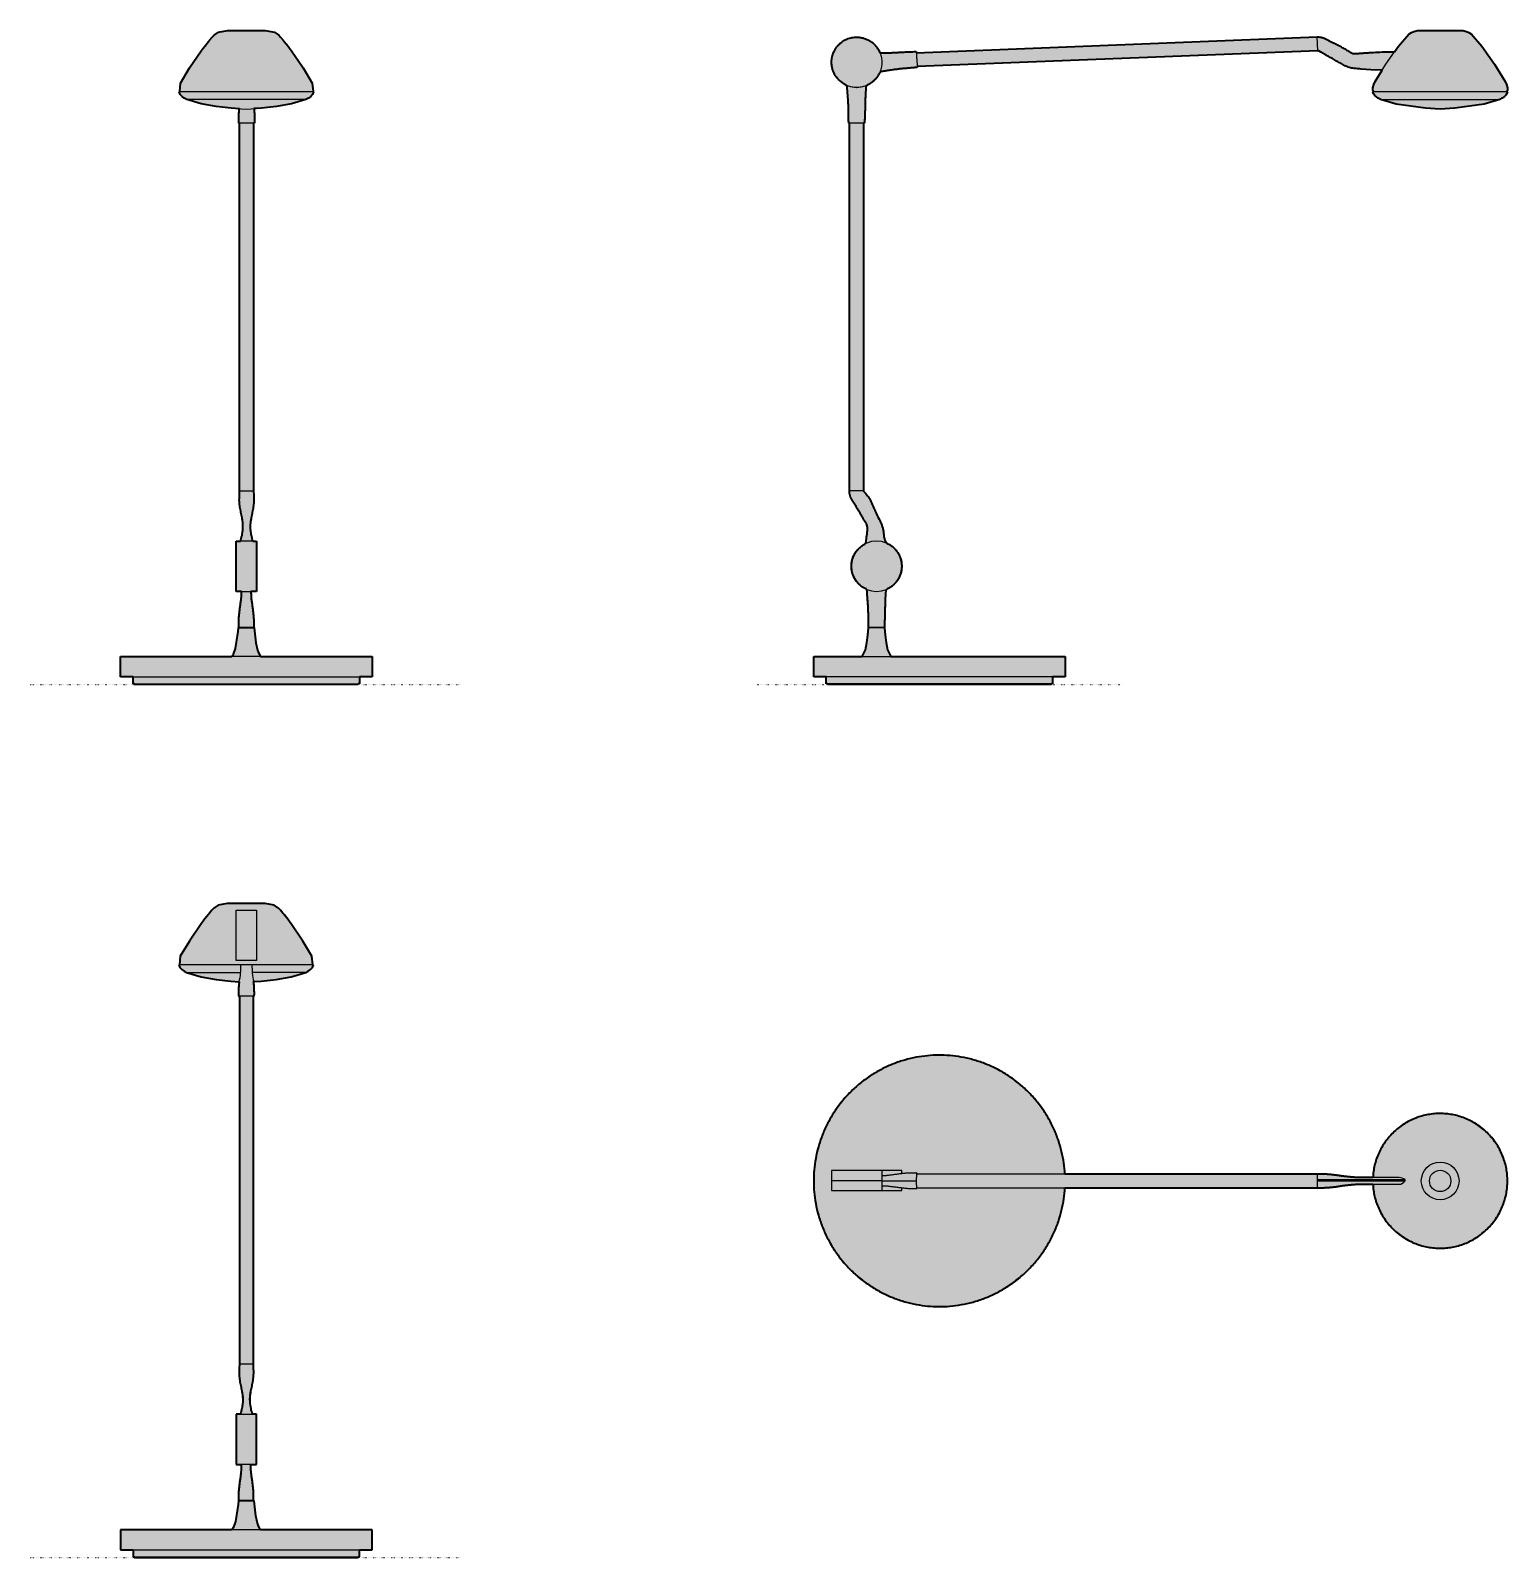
# Model space of a CAD drawing. Header units: millimetres. Extents: x 0 to 1175, y -694 to 520.
import ezdxf

# ---------------------------------------------------------------- set-up
doc = ezdxf.new("R2010")
doc.units = ezdxf.units.MM
doc.linetypes.add('Dots', pattern=[1, 0, -1])
doc.layers.add('Blocks', color=7, linetype='Continuous')
doc.layers.add('Blocks$Fill', color=7, linetype='Continuous', true_color=0xffffff)
for name, color, linetype, lineweight, true_color in [('Blocks$Inner', 7, 'Continuous', 25, 0x007f00), ('Blocks$Outline', 7, 'Continuous', 35, 0xff3f3f), ('Groud', 7, 'Dots', 25, 0x243775)]:
    doc.layers.add(name, color=color, linetype=linetype, lineweight=lineweight, true_color=true_color)

# ---------------------------------------------------------------- blocks, each defined once
blk = doc.blocks.new('AQ01 Table Lamp Top')
at = {"layer": 'Blocks$Fill'}
blk.add_hatch(color=256, dxfattribs=at).paths.add_polyline_path([(94.5, 102.6), (92.3, 102.5), (90.1, 102.3), (87.9, 102), (85.6, 101.7), (83.4, 101.4), (81.2, 101), (78.9, 100.5), (76.7, 100), (74.4, 99.4), (72.1, 98.8), (69.9, 98.1), (67.6, 97.4), (65.4, 96.6), (63.1, 95.7), (60.9, 94.8), (58.6, 93.8), (56.4, 92.8), (54.2, 91.7), (52.1, 90.5), (49.9, 89.3), (47.8, 88), (45.6, 86.7), (43.6, 85.3), (41.5, 83.9), (39.5, 82.4), (37.5, 80.8), (35.5, 79.2), (33.6, 77.6), (31.8, 75.9), (29.9, 74.1), (28.1, 72.3), (26.4, 70.5), (24.7, 68.6), (23.1, 66.7), (21.5, 64.7), (19.9, 62.7), (18.4, 60.6), (17, 58.6), (15.6, 56.5), (14.3, 54.3), (13, 52.1), (11.8, 50), (10.7, 47.7), (9.6, 45.5), (8.5, 43.3), (7.6, 41), (6.7, 38.7), (5.8, 36.4), (5, 34.1), (4.3, 31.8), (3.6, 29.5), (3, 27.2), (2.4, 24.9), (1.9, 22.6), (1.5, 20.3), (1.1, 18), (0.8, 15.7), (0.5, 13.4), (0.3, 11.1), (0.1, 8.9), (0, 6.6), (0, 4.4), (0, 2.2), (0, 0), (0.1, -2.2), (0.2, -4.4), (0.4, -6.6), (0.6, -8.8), (0.9, -11.1), (1.3, -13.3), (1.7, -15.6), (2.1, -17.9), (2.6, -20.2), (3.2, -22.4), (3.8, -24.7), (4.5, -27), (5.2, -29.3), (6, -31.5), (6.9, -33.8), (7.8, -36), (8.8, -38.3), (9.8, -40.5), (10.9, -42.7), (12.1, -44.9), (13.3, -47.1), (14.5, -49.2), (15.9, -51.4), (17.2, -53.4), (18.7, -55.5), (20.2, -57.5), (21.7, -59.5), (23.3, -61.5), (25, -63.4), (26.7, -65.3), (28.4, -67.1), (30.2, -68.9), (32.1, -70.7), (34, -72.4), (35.9, -74), (37.8, -75.6), (39.9, -77.2), (41.9, -78.7), (44, -80.1), (46.1, -81.5), (48.2, -82.8), (50.3, -84.1), (52.5, -85.3), (54.7, -86.4), (57, -87.5), (59.2, -88.6), (61.4, -89.5), (63.7, -90.4), (66, -91.3), (68.3, -92.1), (70.6, -92.8), (72.9, -93.5), (75.2, -94.1), (77.5, -94.7), (79.7, -95.2), (82, -95.6), (84.3, -96), (86.6, -96.4), (88.9, -96.6), (91.1, -96.9), (93.3, -97), (95.6, -97.2), (97.8, -97.2), (100, -97.2), (102.2, -97.2), (104.4, -97.2), (106.6, -97), (108.8, -96.9), (111.1, -96.6), (113.3, -96.4), (115.6, -96), (117.9, -95.6), (120.2, -95.2), (122.5, -94.7), (124.8, -94.1), (127.1, -93.5), (129.4, -92.8), (131.6, -92.1), (133.9, -91.3), (136.2, -90.4), (138.5, -89.5), (140.7, -88.6), (143, -87.5), (145.2, -86.4), (147.4, -85.3), (149.6, -84.1), (151.7, -82.8), (153.9, -81.5), (156, -80.1), (158, -78.7), (160.1, -77.2), (162.1, -75.6), (164, -74), (166, -72.4), (167.9, -70.7), (169.7, -68.9), (171.5, -67.1), (173.2, -65.3), (174.9, -63.4), (176.6, -61.5), (178.2, -59.5), (179.7, -57.5), (181.2, -55.5), (182.7, -53.4), (184.1, -51.4), (185.4, -49.2), (186.7, -47.1), (187.9, -44.9), (189, -42.7), (190.1, -40.5), (191.2, -38.3), (192.1, -36), (193, -33.8), (193.9, -31.5), (194.7, -29.3), (195.4, -27), (196.1, -24.7), (196.7, -22.4), (197.3, -20.2), (197.8, -17.9), (198.3, -15.6), (198.7, -13.3), (199, -11.1), (199.3, -8.8), (199.5, -6.6), (199.7, -4.4), (199.8, -2.2), (199.9, 0), (200, 2.2), (199.9, 4.4), (199.9, 6.6), (199.8, 8.9), (199.6, 11.1), (199.4, 13.4), (199.1, 15.7), (198.8, 18), (198.4, 20.3), (198, 22.6), (197.5, 24.9), (196.9, 27.2), (196.3, 29.5), (195.6, 31.8), (194.9, 34.1), (194.1, 36.4), (193.3, 38.7), (192.4, 41), (191.4, 43.3), (190.4, 45.5), (189.3, 47.7), (188.1, 50), (186.9, 52.1), (185.6, 54.3), (184.3, 56.5), (182.9, 58.6), (181.5, 60.6), (180, 62.7), (178.5, 64.7), (176.9, 66.7), (175.2, 68.6), (173.5, 70.5), (171.8, 72.3), (170, 74.1), (168.2, 75.9), (166.3, 77.6), (164.4, 79.2), (162.4, 80.8), (160.4, 82.4), (158.4, 83.9), (156.4, 85.3), (154.3, 86.7), (152.2, 88), (150, 89.3), (147.9, 90.5), (145.7, 91.7), (143.5, 92.8), (141.3, 93.8), (139.1, 94.8), (136.8, 95.7), (134.6, 96.6), (132.3, 97.4), (130.1, 98.1), (127.8, 98.8), (125.5, 99.4), (123.3, 100), (121, 100.5), (118.8, 101), (116.5, 101.4), (114.3, 101.7), (112.1, 102), (109.8, 102.3), (107.6, 102.5), (105.5, 102.6), (105.5, 303.4), (105.4, 305.6), (105.4, 307.7), (105.3, 309.9), (105.1, 312), (104.9, 314.2), (104.7, 316.3), (104.5, 318.5), (104.2, 320.6), (103.7, 323.9), (103.2, 327.2), (102.9, 330.5), (102.7, 333.8), (102.7, 347.5), (103.8, 347.6), (105, 347.7), (106.2, 347.8), (107.4, 348), (108.6, 348.1), (109.8, 348.3), (111, 348.6), (112.2, 348.9), (113.4, 349.2), (114.7, 349.5), (115.9, 349.8), (117.1, 350.2), (118.3, 350.7), (119.5, 351.1), (120.7, 351.6), (121.9, 352.1), (123.1, 352.7), (124.3, 353.3), (125.4, 353.9), (126.6, 354.5), (127.8, 355.2), (128.9, 355.9), (130, 356.7), (131.1, 357.4), (132.2, 358.2), (133.3, 359), (134.3, 359.9), (135.3, 360.8), (136.4, 361.7), (137.3, 362.6), (138.3, 363.6), (139.2, 364.6), (140.2, 365.6), (141, 366.6), (141.9, 367.7), (142.7, 368.8), (143.5, 369.9), (144.3, 371), (145.1, 372.1), (145.8, 373.2), (146.5, 374.4), (147.1, 375.6), (147.7, 376.8), (148.3, 378), (148.9, 379.2), (149.4, 380.4), (149.9, 381.6), (150.3, 382.8), (150.8, 384.1), (151.2, 385.3), (151.5, 386.5), (151.9, 387.8), (152.2, 389), (152.4, 390.2), (152.7, 391.5), (152.9, 392.7), (153.1, 393.9), (153.2, 395.2), (153.3, 396.4), (153.4, 397.6), (153.5, 398.8), (153.5, 400), (153.5, 401.2), (153.5, 402.3), (153.5, 403.5), (153.4, 404.7), (153.3, 405.9), (153.2, 407.1), (153, 408.3), (152.8, 409.5), (152.6, 410.7), (152.4, 411.9), (152.1, 413.2), (151.8, 414.4), (151.5, 415.6), (151.1, 416.8), (150.7, 418), (150.3, 419.3), (149.8, 420.5), (149.4, 421.7), (148.8, 422.9), (148.3, 424.1), (147.7, 425.3), (147.1, 426.4), (146.4, 427.6), (145.8, 428.8), (145, 429.9), (144.3, 431), (143.5, 432.1), (142.7, 433.2), (141.9, 434.3), (141, 435.3), (140.2, 436.4), (139.2, 437.4), (138.3, 438.4), (137.3, 439.3), (136.4, 440.3), (135.4, 441.2), (134.3, 442.1), (133.3, 442.9), (132.2, 443.8), (131.1, 444.6), (130, 445.3), (128.9, 446.1), (127.7, 446.8), (126.6, 447.5), (125.4, 448.1), (124.2, 448.7), (123, 449.3), (121.8, 449.9), (120.6, 450.4), (119.4, 450.9), (118.2, 451.4), (117, 451.8), (115.7, 452.2), (114.5, 452.5), (113.3, 452.9), (112, 453.2), (110.8, 453.4), (109.6, 453.7), (108.4, 453.9), (107.1, 454.1), (105.9, 454.2), (104.7, 454.3), (103.5, 454.4), (102.3, 454.5), (101.1, 454.5), (100, 454.5), (98.8, 454.5), (97.6, 454.5), (96.4, 454.4), (95.2, 454.3), (94, 454.2), (92.8, 454.1), (91.6, 453.9), (90.4, 453.7), (89.1, 453.4), (87.9, 453.2), (86.7, 452.9), (85.4, 452.5), (84.2, 452.2), (83, 451.8), (81.7, 451.4), (80.5, 450.9), (79.3, 450.4), (78.1, 449.9), (76.9, 449.3), (75.7, 448.7), (74.5, 448.1), (73.4, 447.5), (72.2, 446.8), (71.1, 446.1), (69.9, 445.3), (68.8, 444.6), (67.7, 443.8), (66.7, 442.9), (65.6, 442.1), (64.6, 441.2), (63.6, 440.3), (62.6, 439.3), (61.6, 438.4), (60.7, 437.4), (59.8, 436.4), (58.9, 435.3), (58, 434.3), (57.2, 433.2), (56.4, 432.1), (55.6, 431), (54.9, 429.9), (54.2, 428.8), (53.5, 427.6), (52.8, 426.4), (52.2, 425.3), (51.6, 424.1), (51.1, 422.9), (50.6, 421.7), (50.1, 420.5), (49.6, 419.3), (49.2, 418), (48.8, 416.8), (48.4, 415.6), (48.1, 414.4), (47.8, 413.2), (47.5, 411.9), (47.3, 410.7), (47.1, 409.5), (46.9, 408.3), (46.8, 407.1), (46.6, 405.9), (46.5, 404.7), (46.5, 403.5), (46.4, 402.3), (46.4, 401.2), (46.4, 400), (46.5, 398.8), (46.5, 397.6), (46.6, 396.4), (46.7, 395.2), (46.9, 393.9), (47, 392.7), (47.3, 391.5), (47.5, 390.2), (47.8, 389), (48.1, 387.8), (48.4, 386.5), (48.8, 385.3), (49.2, 384.1), (49.6, 382.8), (50, 381.6), (50.5, 380.4), (51.1, 379.2), (51.6, 378), (52.2, 376.8), (52.8, 375.6), (53.5, 374.4), (54.2, 373.2), (54.9, 372.1), (55.6, 371), (56.4, 369.9), (57.2, 368.8), (58, 367.7), (58.9, 366.6), (59.8, 365.6), (60.7, 364.6), (61.6, 363.6), (62.6, 362.6), (63.6, 361.7), (64.6, 360.8), (65.6, 359.9), (66.7, 359), (67.7, 358.2), (68.8, 357.4), (69.9, 356.7), (71, 355.9), (72.2, 355.2), (73.3, 354.5), (74.5, 353.9), (75.7, 353.3), (76.8, 352.7), (78, 352.1), (79.2, 351.6), (80.4, 351.1), (81.6, 350.7), (82.8, 350.2), (84.1, 349.8), (85.3, 349.5), (86.5, 349.2), (87.7, 348.9), (88.9, 348.6), (90.1, 348.3), (91.3, 348.1), (92.5, 348), (93.7, 347.8), (94.9, 347.7), (96.1, 347.6), (97.2, 347.5), (97.2, 333.8), (97, 330.5), (96.7, 327.2), (96.3, 323.9), (95.8, 320.6), (95.5, 318.5), (95.2, 316.3), (95, 314.2), (94.8, 312), (94.7, 309.9), (94.5, 307.7), (94.5, 305.6), (94.5, 303.4)], flags=0)
at = {"layer": 'Blocks$Inner'}
for p, q in [((97.2, 368.4), (97.2, 333.8)), ((99.1, 373.1), (99.1, 303.4)), ((100, 303.4), (100, 373.1)), ((102.7, 333.8), (102.7, 368.4)), ((94.5, 303.4), (94.5, -15.4)), ((105.5, 303.4), (94.5, 303.4)), ((105.5, -15.4), (105.5, 303.4)), ((91.8, -43), (107.7, -43)), ((99.7, -83.1), (99.7, -43))]:
    blk.add_line(p, q, dxfattribs=at)
blk.add_lwpolyline([(94, -27.2), (91.8, -27.2), (91.8, -43), (91.8, -63), (91.7, -83.1), (107.7, -83.1), (107.7, -43), (107.7, -27.2), (105.4, -27.2)], dxfattribs=at)
for radius in [15, 8.51]:
    blk.add_circle((100, 401), radius, dxfattribs=at)
for centre, radius, start, end in [((100, 401), 53.6, 272.9048, 267.0952), ((105.8, 367.7), 8.56, 141.0713, 175.4099), ((99.5, 372.3), 0.958, 64.0069, 115.9931), ((96.9, 368.2), 5.77, 2.067, 58.0652), ((209.1, 303.3), 114.6, 171.3243, 179.9437), ((-9.1, 303.3), 114.6, 0.0563, 8.6757), ((100, 2.8), 100, 93.1529, 86.8471)]:
    blk.add_arc(centre, radius, start, end, dxfattribs=at)
at = {"layer": 'Blocks$Inner', "extrusion": (0, 0, -1)}
for centre, start, end in [((32.5, 341.6), 183.4514, 189.3065), ((-232.4, 341.6), 350.6935, 356.5486)]:
    blk.add_arc(centre, 129.9, start, end, dxfattribs=at)
at = {"layer": 'Blocks$Inner'}
for points, knots in [([(95.6, -43), (95.6, -41.4), (95.6, -41.2), (95.6, -40.6), (95.6, -39.8), (95.5, -39), (95.4, -38.2), (95.3, -37.2), (95.2, -35.8), (94.9, -33.7), (94.5, -31.1), (94.1, -28), (93.7, -24.8), (93.5, -21.6), (93.4, -18.4), (93.5, -16.3), (93.5, -15.3)], [-0.918619, -0.918619, -0.918619, -0.918619, -0.9166667, -0.8888889, -0.8611111, -0.8333333, -0.8055556, -0.7777778, -0.7222222, -0.6666667, -0.5555556, -0.4444444, -0.3333333, -0.2222222, -0.1111111, 0, 0, 0, 0]), ([(94.5, -15), (94.4, -15), (94.4, -15), (94.4, -15), (94.1, -15), (93.6, -15.1), (93.5, -15.2), (93.5, -15.2)], [-0.3905791, -0.3905791, -0.3905791, -0.3905791, -0.373642, -0.373642, -0.373642, -0.25, -0.0572524, -0.0572524, -0.0572524, -0.0572524]), ([(93.5, -15.3), (93.6, -15.3), (93.8, -15.4), (94.5, -15.5), (95.5, -15.5), (97.3, -15.6), (98.9, -15.6), (100, -15.6)], [0, 0, 0, 0, 0.166667, 0.333333, 0.5, 0.666667, 1, 1, 1, 1]), ([(100, -43), (100, -43), (100, -42.8), (100, -42.3), (100, -41.6), (100, -40.7), (100, -39.6), (100, -38.1), (100, -36.4), (100, -34.7), (100, -32.4), (100, -29.5), (100, -26), (100, -22.6), (100, -19.1), (100, -16.8), (100, -15.6)], [-0.8787831, -0.8787831, -0.8787831, -0.8787831, -0.875, -0.8611111, -0.8333333, -0.8055556, -0.7777778, -0.7222222, -0.6666667, -0.6111111, -0.5555556, -0.4444444, -0.3333333, -0.2222222, -0.1111111, 0, 0, 0, 0]), ([(101, -15.6), (102.4, -15.6), (103.5, -15.6), (104.4, -15.5), (104.7, -15.5)], [2, 2, 2, 2, 2.5, 2.75, 2.75, 2.75, 2.75]), ([(103.8, -43), (103.8, -41.4), (103.8, -41.2), (103.8, -40.6), (103.9, -39.8), (103.9, -39), (104, -38.2), (104.1, -37.2), (104.3, -35.8), (104.6, -33.7), (104.9, -31.1), (105.3, -28), (105.7, -24.8), (106, -21.6), (106.1, -18.4), (106, -16.3), (105.9, -15.3)], [-0.918619, -0.918619, -0.918619, -0.918619, -0.9166667, -0.8888889, -0.8611111, -0.8333333, -0.8055556, -0.7777778, -0.7222222, -0.6666667, -0.5555556, -0.4444444, -0.3333333, -0.2222222, -0.1111111, 0, 0, 0, 0]), ([(105.8, -15.1), (105.7, -15.1), (105.6, -15.1), (105.5, -15.1), (105.5, -15.1), (105.5, -15.1), (105.5, -15.1)], [4.999967, 4.999967, 4.999967, 4.999967, 5.1331655, 5.1331655, 5.1331655, 5.1424293, 5.1424293, 5.1424293, 5.1424293])]:
    blk.add_open_spline(points, degree=3, knots=knots, dxfattribs=at)
for points in [[(100, -15.6), (100.1, -15.6), (100.5, -15.6), (100.8, -15.6), (101, -15.6)], [(104.7, -15.5), (105, -15.4), (105.2, -15.4), (105.4, -15.4)], [(105.4, -15.4), (105.5, -15.4), (105.8, -15.3), (105.9, -15.3), (105.9, -15.3)], [(105.9, -15.3), (106, -15.2), (106, -15.2), (105.8, -15.1), (105.8, -15.1)]]:
    blk.add_open_spline(points, degree=3, dxfattribs=at)
at = {"layer": 'Blocks$Outline'}
for points in [[(97.2, 347.5), (97.2, 333.8)], [(102.7, 333.8), (102.7, 347.5)], [(94.5, 303.4), (94.5, 102.6)], [(105.5, 102.6), (105.5, 303.4)]]:
    blk.add_lwpolyline(points, dxfattribs=at)
for points, weights, knots in [([(102.7, 347.5), (154.8, 350.1), (153.5, 402.3), (152.2, 454.5), (100, 454.5), (47.7, 454.5), (46.4, 402.3), (45.1, 350.1), (97.2, 347.5)], [1, 0.716012066021, 1, 0.716012066021, 1, 0.716012066021, 1, 0.716012066021, 1], [0, 0, 0, 82.768013, 82.768013, 165.536025, 165.536025, 248.304038, 248.304038, 331.07205, 331.07205, 331.07205]), ([(94.5, 102.6), (-2.7, 97.2), (0, 0), (2.7, -97.2), (100, -97.2), (197.2, -97.2), (199.9, 0), (202.6, 97.2), (105.5, 102.6)], [1, 0.716767191012, 1, 0.716767191012, 1, 0.716767191012, 1, 0.716767191012, 1], [0, 0, 0, 154.328244, 154.328244, 308.656489, 308.656489, 462.984733, 462.984733, 617.312977, 617.312977, 617.312977])]:
    blk.add_rational_spline(points, weights, degree=2, knots=knots, dxfattribs=at)
for points, weights in [([(97.2, 333.8), (96.8, 327.1), (95.8, 320.6)], [1, 0.998694914891, 1]), ([(104.2, 320.6), (103.1, 327.1), (102.7, 333.8)], [1, 0.998694914891, 1]), ([(95.8, 320.6), (94.5, 312), (94.5, 303.4)], [1, 0.997172467686, 1]), ([(105.5, 303.4), (105.5, 312), (104.2, 320.6)], [1, 0.997172467686, 1])]:
    blk.add_rational_spline(points, weights, degree=2, dxfattribs=at)
blk = doc.blocks.new('AQ01 Table Lamp Side')
at = {"layer": 'Blocks$Fill'}
blk.add_hatch(color=256, dxfattribs=at).paths.add_polyline_path([(44.9, 6.1), (44.9, 22.1), (83.5, 22.1), (86.1, 27.4), (87.2, 33.3), (88, 39.2), (88.6, 45.1), (88.6, 45.7), (88.3, 59.6), (88.1, 63.1), (87.5, 71.7), (87.4, 73.5), (87.4, 73.7), (87.4, 73.8), (87.4, 73.9), (87.4, 74), (87.3, 74.1), (87.3, 74.2), (87.3, 74.3), (87.3, 74.5), (87.2, 74.6), (87.2, 74.7), (87.2, 74.7), (87.2, 74.8), (87.2, 74.8), (87.1, 74.9), (87.1, 74.9), (87.1, 75), (87.1, 75), (87.1, 75.1), (87, 75.1), (87, 75.2), (87, 75.2), (87, 75.3), (86.9, 75.3), (86.9, 75.4), (86.9, 75.4), (86.8, 75.4), (86.8, 75.5), (86.8, 75.5), (86.8, 75.6), (86.7, 75.6), (86.7, 75.7), (86.7, 75.7), (86.6, 75.8), (86.5, 75.9), (86.2, 76), (85.9, 76.2), (85.5, 76.3), (85.2, 76.5), (84.9, 76.7), (84.6, 76.9), (84.3, 77.1), (84, 77.3), (83.7, 77.5), (83.4, 77.7), (83.1, 77.9), (82.8, 78.1), (82.5, 78.3), (82.2, 78.6), (81.9, 78.8), (81.6, 79.1), (81.4, 79.3), (81.1, 79.6), (80.8, 79.8), (80.6, 80.1), (80.3, 80.3), (80.1, 80.6), (79.8, 80.9), (79.6, 81.2), (79.4, 81.5), (79.1, 81.7), (78.9, 82), (78.7, 82.3), (78.5, 82.6), (78.3, 82.9), (78.1, 83.2), (77.9, 83.6), (77.7, 83.9), (77.5, 84.2), (77.3, 84.5), (77.2, 84.8), (77, 85.1), (76.9, 85.5), (76.7, 85.8), (76.6, 86.1), (76.4, 86.4), (76.3, 86.8), (76.2, 87.1), (76.1, 87.4), (75.9, 87.8), (75.8, 88.1), (75.6, 88.8), (75.5, 89.4), (75.3, 90.1), (75.2, 90.8), (75.1, 91.4), (75, 92.1), (75, 92.7), (75, 93.4), (74.9, 94), (75, 94.6), (75, 95.2), (75, 95.8), (75.1, 96.4), (75.2, 97.1), (75.3, 97.7), (75.4, 98.3), (75.6, 99), (75.7, 99.6), (75.9, 100.2), (76.2, 100.9), (76.4, 101.5), (76.7, 102.1), (77, 102.7), (77.3, 103.3), (77.6, 103.9), (78, 104.5), (78.3, 105.1), (78.7, 105.7), (78.9, 106), (79.1, 106.3), (79.4, 106.5), (79.6, 106.8), (79.8, 107.1), (80, 107.3), (80.3, 107.6), (80.5, 107.9), (80.8, 108.1), (81, 108.3), (81.3, 108.6), (81.5, 108.8), (81.8, 109.1), (82.1, 109.3), (82.3, 109.5), (82.6, 109.7), (82.9, 109.9), (83.2, 110.2), (83.7, 110.6), (84.3, 110.9), (84.9, 111.3), (85.5, 111.6), (85.6, 111.7), (85.7, 111.8), (85.7, 111.9), (85.8, 111.9), (85.8, 112), (85.9, 112), (86, 112.1), (86, 112.2), (86, 112.2), (86.1, 112.3), (86.1, 112.4), (86.2, 112.4), (86.2, 112.5), (86.3, 112.6), (86.3, 112.7), (86.3, 112.7), (86.4, 112.8), (86.4, 112.9), (86.4, 113), (86.4, 113), (86.5, 113.1), (86.5, 113.2), (86.5, 113.3), (86.5, 113.3), (86.6, 113.4), (86.6, 113.6), (86.6, 113.7), (86.6, 113.9), (86.7, 114.1), (86.7, 114.2), (86.7, 114.5), (86.8, 115.5), (86.8, 116.2), (87, 117.5), (87.4, 120), (87.5, 121.3), (87.6, 122), (87.6, 122.6), (87.7, 123.2), (87.7, 123.6), (87.7, 123.9), (87.7, 124.2), (87.7, 124.5), (87.6, 124.9), (87.6, 125.2), (87.6, 125.4), (87.5, 125.7), (87.5, 125.9), (87.4, 126.2), (86.3, 128.8), (86.3, 128.8), (86.3, 128.8), (86.3, 128.8), (86.3, 128.8), (86.3, 128.8), (85.2, 130.4), (84.8, 131), (84.5, 131.5), (80.3, 138.6), (79.6, 139.9), (78.3, 142.2), (75.5, 146.6), (75.2, 147.1), (75.1, 147.4), (74.9, 147.7), (74.7, 148.1), (74.5, 148.5), (74.4, 148.8), (74.2, 149.2), (74.1, 149.6), (73.9, 150), (73.8, 150.3), (73.7, 150.7), (73.6, 151.1), (73.6, 151.5), (73.5, 151.9), (73.4, 152.3), (73.4, 152.7), (73.4, 153.1), (73.4, 153.5), (73.4, 153.9), (73.4, 446.5), (72.8, 446.5), (72.5, 460.4), (72.3, 463.8), (71.7, 472.5), (71.6, 474.2), (71.6, 474.5), (71.6, 474.6), (71.6, 474.7), (71.6, 474.8), (71.6, 474.9), (71.5, 475), (71.5, 475.1), (71.5, 475.2), (71.5, 475.3), (71.4, 475.4), (71.4, 475.5), (71.4, 475.5), (71.4, 475.6), (71.4, 475.6), (71.3, 475.7), (71.3, 475.7), (71.3, 475.8), (71.3, 475.8), (71.3, 475.9), (71.2, 475.9), (71.2, 476), (71.2, 476), (71.2, 476.1), (71.1, 476.1), (71.1, 476.2), (71.1, 476.2), (71, 476.3), (71, 476.3), (71, 476.3), (70.9, 476.4), (70.9, 476.4), (70.9, 476.5), (70.8, 476.5), (70.8, 476.6), (70.8, 476.6), (70.7, 476.6), (70.7, 476.7), (70.4, 476.8), (70, 477), (69.7, 477.2), (69.4, 477.3), (69.1, 477.5), (68.8, 477.7), (68.4, 477.9), (68.1, 478.1), (67.8, 478.3), (67.5, 478.5), (67.2, 478.7), (66.9, 478.9), (66.7, 479.2), (66.4, 479.4), (66.1, 479.6), (65.8, 479.9), (65.5, 480.1), (65.3, 480.4), (65, 480.6), (64.7, 480.9), (64.5, 481.2), (64.2, 481.4), (64, 481.7), (63.7, 482), (63.5, 482.3), (63.3, 482.6), (63.1, 482.9), (62.8, 483.2), (62.6, 483.5), (62.4, 483.8), (62.2, 484.1), (62, 484.4), (61.8, 484.7), (61.7, 485), (61.5, 485.3), (61.3, 485.6), (61.2, 486), (61, 486.3), (60.8, 486.6), (60.7, 486.9), (60.6, 487.3), (60.4, 487.6), (60.3, 487.9), (60.2, 488.3), (60.1, 488.6), (60, 488.9), (59.8, 489.6), (59.6, 490.3), (59.5, 490.9), (59.3, 491.6), (59.2, 492.2), (59.2, 492.9), (59.1, 493.5), (59.1, 494.2), (59.1, 494.8), (59.1, 495.3), (59.1, 495.7), (59.1, 496.2), (59.2, 496.6), (59.2, 497.1), (59.3, 497.5), (59.3, 498), (59.4, 498.5), (59.5, 498.9), (59.6, 499.4), (59.7, 499.9), (59.9, 500.3), (60, 500.8), (60.1, 501.3), (60.3, 501.7), (60.5, 502.2), (60.7, 502.6), (60.9, 503.1), (61.1, 503.6), (61.3, 504), (61.5, 504.5), (61.8, 504.9), (62.1, 505.3), (62.3, 505.8), (62.6, 506.2), (62.9, 506.6), (63.2, 507), (63.5, 507.4), (63.9, 507.8), (64.2, 508.2), (64.6, 508.6), (64.9, 509), (65.3, 509.3), (65.7, 509.7), (66.1, 510), (66.5, 510.3), (66.9, 510.7), (67.3, 511), (67.7, 511.3), (68.1, 511.6), (68.6, 511.8), (69, 512.1), (69.4, 512.3), (69.9, 512.6), (70.3, 512.8), (70.8, 513), (71.2, 513.2), (71.7, 513.4), (72.2, 513.6), (72.6, 513.8), (73.1, 513.9), (73.6, 514.1), (74, 514.2), (74.5, 514.3), (75, 514.4), (75.4, 514.5), (75.9, 514.6), (76.4, 514.6), (76.8, 514.7), (77.3, 514.7), (77.7, 514.8), (78.2, 514.8), (78.6, 514.8), (79.1, 514.8), (79.1, 514.8), (79.1, 514.8), (79.1, 514.8), (79.1, 514.8), (79.8, 514.8), (80.4, 514.8), (81.1, 514.7), (81.8, 514.6), (82.5, 514.5), (82.8, 514.5), (83.2, 514.4), (83.5, 514.3), (83.9, 514.2), (84.2, 514.2), (84.6, 514.1), (84.9, 514), (85.2, 513.8), (85.6, 513.7), (85.9, 513.6), (86.3, 513.5), (86.6, 513.3), (87, 513.2), (87.3, 513.1), (87.7, 512.9), (88, 512.7), (88.3, 512.6), (88.7, 512.4), (89, 512.2), (89.3, 512), (89.6, 511.8), (90, 511.6), (90.3, 511.4), (90.6, 511.2), (90.9, 511), (91.2, 510.7), (91.5, 510.5), (91.8, 510.2), (92.1, 510), (92.4, 509.7), (92.7, 509.5), (93, 509.2), (93.2, 509), (93.5, 508.7), (93.8, 508.4), (94, 508.1), (94.3, 507.8), (94.5, 507.5), (94.8, 507.2), (95, 506.9), (95.2, 506.6), (95.5, 506.3), (95.7, 506), (95.9, 505.7), (96.1, 505.3), (96.3, 505), (96.5, 504.7), (96.7, 504.4), (96.8, 504), (97, 503.7), (97.2, 503.4), (97.3, 503), (97.5, 502.7), (97.6, 502.3), (97.7, 502.3), (97.8, 502.3), (97.9, 502.3), (98, 502.3), (98.1, 502.3), (98.2, 502.3), (98.3, 502.3), (98.5, 502.3), (107.4, 502.5), (126.5, 503.3), (126.5, 502.4), (445.3, 515), (445.7, 515), (446.1, 515), (446.5, 515), (447, 515), (447.4, 514.9), (447.8, 514.9), (448.2, 514.8), (448.6, 514.7), (449, 514.6), (449.4, 514.5), (449.8, 514.4), (450.2, 514.2), (450.6, 514.1), (451, 513.9), (451.4, 513.7), (451.7, 513.6), (452, 513.4), (452.4, 513.2), (455.1, 511.8), (455.8, 511.4), (458.2, 510.3), (461.2, 508.7), (465.7, 506.2), (472.7, 502.2), (472.9, 502.1), (473, 502.1), (473.1, 502), (473.2, 502), (473.3, 501.9), (473.4, 501.9), (473.5, 501.9), (473.6, 501.8), (473.7, 501.8), (473.8, 501.8), (473.9, 501.8), (474, 501.7), (474.1, 501.7), (474.2, 501.7), (474.3, 501.7), (474.4, 501.7), (474.5, 501.7), (474.6, 501.7), (474.7, 501.7), (474.8, 501.7), (474.9, 501.7), (475.1, 501.7), (486.6, 502.5), (496.9, 503), (503.7, 503.2), (506.9, 503.2), (506.9, 503.2), (509.9, 507.6), (518.3, 517.1), (520.3, 518.4), (522.2, 519.3), (525.2, 520), (528.1, 520.1), (558.1, 520.1), (561, 520), (564, 519.3), (565.9, 518.4), (567.9, 517.1), (576.2, 507.6), (586.2, 493.3), (594.8, 479.6), (595.9, 477.2), (596.6, 474.6), (596.6, 473), (596.2, 471.6), (596.1, 471.3), (596.6, 471.3), (596.1, 469.9), (595.2, 468.6), (594.2, 467.5), (592.4, 466.2), (590.5, 465.2), (578.1, 461.5), (554.7, 458.3), (543.1, 457.6), (531.5, 458.3), (508.1, 461.5), (495.7, 465.2), (493.7, 466.3), (491.1, 468.4), (490.1, 469.8), (489.6, 471.3), (490.1, 471.3), (490, 471.6), (489.6, 473), (489.6, 474.6), (490.3, 477.2), (491.4, 479.6), (497, 488.6), (488, 488.9), (480.2, 489.4), (474.6, 490), (474.1, 490), (473.6, 490.1), (473.1, 490.2), (472.7, 490.3), (472.2, 490.4), (471.8, 490.5), (471.3, 490.6), (470.8, 490.7), (470.4, 490.9), (469.9, 491), (469.5, 491.2), (469, 491.3), (468.6, 491.5), (468.2, 491.7), (467.7, 491.9), (467.3, 492.1), (466.5, 492.6), (459, 496.8), (452.4, 500.5), (448.3, 502.9), (447, 503.6), (446.7, 503.8), (446.5, 503.9), (446.1, 504), (445.9, 504), (445.7, 504), (445.7, 504), (127.3, 491.4), (127.3, 490.8), (127, 490.8), (113.5, 489.5), (110, 489.1), (101.4, 487.8), (99.7, 487.6), (99.5, 487.6), (99.4, 487.5), (99.2, 487.5), (99.1, 487.5), (99, 487.5), (98.9, 487.5), (98.8, 487.4), (98.7, 487.4), (98.6, 487.4), (98.5, 487.3), (98.5, 487.3), (98.4, 487.3), (98.4, 487.3), (98.3, 487.2), (98.3, 487.2), (98.2, 487.2), (98.2, 487.2), (98.1, 487.1), (98.1, 487.1), (98, 487.1), (98, 487.1), (97.9, 487), (97.9, 487), (97.8, 487), (97.8, 486.9), (97.8, 486.9), (97.7, 486.9), (97.7, 486.8), (97.6, 486.8), (97.6, 486.8), (97.6, 486.7), (97.5, 486.7), (97.5, 486.6), (97.4, 486.6), (97.4, 486.6), (97.4, 486.5), (97.3, 486.4), (97.2, 486.4), (97.2, 486.3), (97.1, 486.2), (96.9, 485.8), (96.7, 485.4), (96.5, 485.1), (96.3, 484.7), (96.1, 484.3), (95.8, 483.9), (95.6, 483.6), (95.3, 483.2), (95.1, 482.8), (94.8, 482.5), (94.5, 482.1), (94.2, 481.8), (94, 481.5), (93.6, 481.1), (93.3, 480.8), (93, 480.5), (92.7, 480.2), (92.4, 479.9), (92, 479.6), (91.7, 479.3), (91.3, 479), (91, 478.7), (90.6, 478.5), (90.3, 478.2), (89.9, 478), (89.5, 477.8), (89.1, 477.5), (88.7, 477.3), (88.4, 477.1), (88, 476.9), (87.6, 476.7), (87.2, 476.5), (87.1, 476.5), (87.1, 476.5), (87.1, 476.4), (87, 476.4), (87, 476.3), (87, 476.3), (86.9, 476.2), (86.9, 476.2), (86.9, 476.1), (86.8, 476.1), (86.8, 476.1), (86.8, 476), (86.8, 476), (86.7, 475.9), (86.7, 475.9), (86.7, 475.8), (86.7, 475.8), (86.6, 475.7), (86.6, 475.7), (86.6, 475.6), (86.6, 475.6), (86.5, 475.5), (86.5, 475.4), (86.5, 475.3), (86.5, 475.2), (86.4, 475), (86.4, 474.9), (86.4, 474.8), (86.4, 474.7), (86.4, 474.6), (86.4, 474.5), (86.3, 474.3), (85.9, 465.4), (85.3, 446.4), (84.4, 446.4), (84.4, 153.9), (84.3, 153.9), (84.3, 153.9), (85.2, 153), (85.6, 152.5), (86.1, 152), (86.5, 151.6), (86.9, 151.1), (87.3, 150.6), (87.7, 150), (88.1, 149.5), (88.4, 149), (88.8, 148.4), (89.1, 147.9), (89.5, 147.3), (89.8, 146.7), (90.1, 146.2), (90.3, 145.6), (90.9, 144.4), (93.4, 138.5), (97.9, 129.1), (98.5, 128), (98.7, 127.4), (99, 126.8), (99.2, 126.2), (99.4, 125.5), (99.6, 124.9), (99.8, 124.3), (100, 123.7), (100, 123.4), (100.1, 123), (100.2, 122.4), (100.3, 121.8), (100.7, 118.5), (100.8, 117.9), (100.9, 117.3), (100.9, 116.9), (101, 116.6), (101.1, 116.3), (101.1, 116), (101.2, 115.7), (101.3, 115.4), (101.4, 115.1), (101.5, 114.8), (101.7, 114.5), (101.8, 114.2), (102, 113.7), (102.1, 113.3), (102.4, 112.9), (102.6, 112.5), (102.9, 112.3), (103.2, 112.2), (103.6, 112), (103.9, 111.9), (104.3, 111.7), (104.6, 111.5), (104.9, 111.3), (105.2, 111.1), (105.6, 110.9), (105.9, 110.7), (106.2, 110.5), (106.5, 110.3), (106.8, 110.1), (107.1, 109.9), (107.4, 109.6), (107.7, 109.4), (108, 109.1), (108.3, 108.9), (108.6, 108.6), (108.9, 108.4), (109.1, 108.1), (109.4, 107.8), (109.7, 107.5), (109.9, 107.2), (110.2, 107), (110.4, 106.7), (110.7, 106.4), (110.9, 106.1), (111.1, 105.8), (111.3, 105.4), (111.6, 105.1), (111.8, 104.8), (112, 104.5), (112.2, 104.2), (112.3, 103.8), (112.5, 103.5), (112.7, 103.2), (112.9, 102.8), (113, 102.5), (113.2, 102.2), (113.3, 101.8), (113.5, 101.5), (113.6, 101.2), (113.7, 100.8), (113.9, 100.5), (114, 100.1), (114.1, 99.8), (114.2, 99.4), (114.3, 99.1), (114.4, 98.7), (114.5, 98.4), (114.5, 98), (114.6, 97.7), (114.7, 97.4), (114.8, 96.7), (114.8, 96), (114.9, 95.3), (114.9, 94.7), (114.9, 94), (114.9, 93.3), (114.9, 92.7), (114.8, 92), (114.8, 91.3), (114.7, 90.7), (114.5, 90), (114.5, 89.6), (114.4, 89.3), (114.3, 89), (114.2, 88.6), (114.1, 88.3), (114, 87.9), (113.9, 87.6), (113.8, 87.2), (113.6, 86.9), (113.5, 86.6), (113.4, 86.2), (113.2, 85.9), (113.1, 85.6), (112.9, 85.2), (112.8, 84.9), (112.6, 84.6), (112.4, 84.2), (112.2, 83.9), (112, 83.6), (111.8, 83.3), (111.6, 83), (111.4, 82.7), (111.2, 82.3), (111, 82), (110.8, 81.7), (110.5, 81.4), (110.3, 81.2), (110, 80.9), (109.8, 80.6), (109.5, 80.3), (109.3, 80), (109, 79.8), (108.7, 79.5), (108.4, 79.2), (108.2, 79), (107.9, 78.7), (107.6, 78.5), (107.3, 78.3), (107, 78), (106.7, 77.8), (106.4, 77.6), (106.1, 77.4), (105.8, 77.2), (105.4, 77), (105.1, 76.8), (104.8, 76.6), (104.5, 76.4), (104.1, 76.2), (103.8, 76.1), (103.5, 75.9), (103.1, 75.8), (102.8, 75.6), (102.8, 75.5), (102.7, 75.5), (102.7, 75.4), (102.6, 75.3), (102.6, 75.2), (102.5, 75.2), (102.5, 75.1), (102.4, 75), (102.4, 75), (102.4, 74.9), (102.4, 74.9), (102.4, 74.8), (102.3, 74.7), (102.3, 74.6), (102.3, 74.5), (102.2, 74.4), (102.2, 74.3), (102.2, 74.2), (102.2, 74.1), (102.2, 74), (102.1, 73.9), (102.1, 73.7), (102.1, 73.5), (101.7, 64.7), (101.1, 45.6), (101.1, 45.1), (101.7, 39.2), (102.5, 33.3), (103.7, 27.4), (106.3, 22.1), (144.9, 22.1), (244.9, 22.1), (244.9, 6.1), (234.9, 6.1), (234.9, 0.4), (233.9, 0.4), (233.9, 0), (55.9, 0), (55.9, 0.4), (54.9, 0.4), (54.9, 6.1)], flags=0)
at = {"layer": 'Blocks$Inner'}
for p, q in [((506.9, 503.2), (506.9, 503.2)), ((118.6, 490), (127.3, 490.8)), ((79.1, 474.8), (79.1, 474.8)), ((73.4, 446.5), (73.4, 153.9)), ((84.3, 153.9), (84.3, 153.9)), ((88.6, 45.7), (101.1, 45.6)), ((101.1, 45.1), (88.6, 45.1))]:
    blk.add_line(p, q, dxfattribs=at)
for points in [[(127.3, 491.4), (445.7, 504), (445.3, 515), (126.5, 502.4)], [(490.1, 471.3), (490, 471.6), (489.6, 473), (489.6, 474.6), (490.3, 477.2), (491.4, 479.6), (500, 493.3), (509.9, 507.6), (518.3, 517.1), (520.3, 518.4), (522.2, 519.3), (525.2, 520), (528.1, 520.1), (558.1, 520.1), (561, 520), (564, 519.3), (565.9, 518.4), (567.9, 517.1), (576.2, 507.6), (586.2, 493.3), (594.8, 479.6), (595.9, 477.2), (596.6, 474.6), (596.6, 473), (596.2, 471.6), (596.1, 471.3)], [(445.7, 504), (445.9, 504), (446.1, 504), (446.5, 503.9), (446.7, 503.8), (447, 503.6), (448.3, 502.9), (452.4, 500.5)], [(480.2, 489.4), (488, 488.9), (497, 488.6)], [(495.7, 465.2), (543.1, 465.2), (590.5, 465.2)], [(84.4, 446.4), (84.4, 153.9), (73.4, 153.9)], [(83.5, 22.1), (86.1, 27.4), (87.2, 33.3), (88, 39.2), (88.6, 45.1), (88.6, 45.7)], [(106.3, 22.1), (103.7, 27.4), (102.5, 33.3), (101.7, 39.2), (101.1, 45.1), (101.1, 45.6)], [(234.9, 6.1), (234.9, 0.4), (54.9, 0.4), (54.9, 6.1)], [(233.9, 0.4), (233.9, 0), (55.9, 0), (55.9, 0.4)]]:
    blk.add_lwpolyline(points, dxfattribs=at)
for points in [[(590.5, 465.2), (592.4, 466.2), (594.2, 467.5), (595.2, 468.6), (596.1, 469.9), (596.6, 471.3), (543.1, 471.3), (489.6, 471.3), (490.1, 469.8), (491.1, 468.4), (493.7, 466.3), (495.7, 465.2), (508.1, 461.5), (531.5, 458.3), (543.1, 457.6), (554.7, 458.3), (578.1, 461.5)], [(244.9, 6.1), (144.9, 6.1), (44.9, 6.1), (44.9, 22.1), (144.9, 22.1), (244.9, 22.1)]]:
    blk.add_lwpolyline(points, close=True, dxfattribs=at)
at = {"layer": 'Blocks$Inner', "extrusion": (0, 0, -1)}
blk.add_arc((-445.7, 502), 13.1, 88.26, 117.5256, dxfattribs=at)
at = {"layer": 'Blocks$Inner'}
for centre, radius, start, end in [((85.9, 153.7), 12.6, 179.0628, 208.2794), ((94.9, 94), 20, 90, 270), ((94.9, 94), 20, 270, 90)]:
    blk.add_arc(centre, radius, start, end, dxfattribs=at)
for points, weights, knots in [([(79.1, 474.8), (59.1, 474.8), (59.1, 494.8), (59.1, 514.8), (79.1, 514.8), (79.1, 514.8), (79.1, 514.8)], [0.999782831127, 0.707215405908, 1, 0.707106781187, 1, 0.999891569417, 0.999783219117], [0.01051, 0.01051, 0.01051, 1.580724, 1.580724, 3.151521, 3.151521, 3.152102, 3.152102, 3.152102]), ([(79.1, 514.8), (99.1, 514.8), (99.1, 494.8), (99.1, 474.8), (79.1, 474.8), (79.1, 474.8), (79.1, 474.8)], [0.999783219117, 0.707215211769, 1, 0.707106781187, 1, 0.999891569417, 0.999783219117], [3.152102, 3.152102, 3.152102, 4.722317, 4.722317, 6.293113, 6.293113, 6.293695, 6.293695, 6.293695])]:
    blk.add_rational_spline(points, weights, degree=2, knots=knots, dxfattribs=at)
for points, knots in [([(451.7, 513.6), (451.8, 513.5), (452.5, 513.2), (453.6, 512.6), (454.8, 511.9), (455.8, 511.4), (456.6, 511), (457.4, 510.7), (458.9, 509.9), (461.3, 508.7), (463.8, 507.4), (465.7, 506.2), (467.2, 505.4), (468.7, 504.5), (469.9, 503.8), (470.9, 503.3), (471.6, 502.8), (472.4, 502.4), (473, 502.1), (473.5, 501.9), (473.9, 501.8), (474.3, 501.7), (474.7, 501.7), (475.1, 501.7), (475.3, 501.7), (475.7, 501.7), (476.4, 501.8), (477.2, 501.9), (478.4, 501.9), (479.8, 502), (481.5, 502.2), (483.8, 502.3), (486.6, 502.5), (491.2, 502.8), (494.6, 502.9), (496.9, 503)], [325.6987688, 325.6987688, 325.6987688, 325.6987688, 325.7032723, 325.7282723, 325.7532723, 325.7657723, 325.7782723, 325.7907723, 325.8032723, 325.8532723, 325.9032723, 325.9282723, 325.9532723, 325.9782723, 326.0032723, 326.0157723, 326.0282723, 326.0407723, 326.0532723, 326.0595223, 326.0657723, 326.0720223, 326.0782723, 326.0845223, 326.0876473, 326.0907723, 326.1032723, 326.1157723, 326.1282723, 326.1532723, 326.1782723, 326.2032723, 326.2532723, 326.3032723, 326.4032647, 326.4032647, 326.4032647, 326.4032647]), ([(97.6, 502.3), (97.7, 502.3), (98.1, 502.3), (98.6, 502.3), (99.2, 502.3), (99.8, 502.3), (100.5, 502.3), (101.4, 502.3), (102.5, 502.4), (104, 502.4), (105.7, 502.4), (107.4, 502.5), (109.7, 502.6), (112.6, 502.8), (116.1, 502.9), (119.5, 503.1), (123, 503.2), (125.3, 503.3), (126.5, 503.3)], [-0.9256413, -0.9256413, -0.9256413, -0.9256413, -0.9166667, -0.8888889, -0.875, -0.8611111, -0.8333333, -0.8055556, -0.7777778, -0.7222222, -0.6666667, -0.6111111, -0.5555556, -0.4444444, -0.3333333, -0.2222222, -0.1111111, 0, 0, 0, 0]), ([(126.5, 503.3), (126.5, 503.3), (126.5, 503), (126.6, 501.8), (126.7, 500.6), (126.7, 499.2), (126.8, 498.1), (126.8, 497.6)], [0, 0, 0, 0, 0.333333, 0.5, 0.666667, 0.833333, 1, 1, 1, 1]), ([(452.4, 500.5), (453, 500.2), (454.1, 499.6), (456.3, 498.3), (457.9, 497.4), (459, 496.8)], [0, 0, 0, 0, 0.0277778, 0.0555556, 0.1111111, 0.1111111, 0.1111111, 0.1111111]), ([(496.9, 503), (499.2, 503.1), (502.5, 503.2), (505.8, 503.2), (506.9, 503.2)], [326.4032647, 326.4032647, 326.4032647, 326.4032647, 326.5032647, 326.5486747, 326.5486747, 326.5486747, 326.5486747]), ([(127.3, 490.8), (126.2, 490.7), (123.8, 490.4), (120.4, 490.1), (116.9, 489.8), (113.5, 489.5), (110.6, 489.2), (108.3, 488.8), (106.6, 488.6), (104.8, 488.3), (103.4, 488.1), (102.3, 487.9), (101.6, 487.8), (101, 487.7), (100.5, 487.7), (100.1, 487.6), (99.7, 487.6), (99.2, 487.5), (98.8, 487.4), (98.4, 487.3), (97.9, 487), (97.3, 486.5), (97, 486.1), (96.9, 485.8)], [2, 2, 2, 2, 2.111111, 2.222222, 2.333333, 2.444444, 2.555556, 2.611111, 2.666667, 2.722222, 2.777778, 2.805556, 2.833333, 2.847222, 2.861111, 2.875, 2.888889, 2.902778, 2.916667, 2.930556, 2.944444, 2.972222, 3, 3, 3, 3]), ([(126.8, 497.6), (126.9, 496.8), (127, 495.4), (127.1, 493.8), (127.2, 492.7), (127.2, 491.8), (127.3, 491), (127.3, 490.8), (127.3, 490.8)], [1, 1, 1, 1, 1.25, 1.375, 1.5, 1.625, 1.75, 2, 2, 2, 2]), ([(459, 496.8), (459.6, 496.4), (460.7, 495.8), (462.3, 494.9), (464, 494), (465.6, 493), (467.3, 492.1), (469, 491.3), (470.8, 490.7), (472.7, 490.2), (474.6, 489.9), (476.4, 489.8), (478.3, 489.6), (479.6, 489.5), (480.2, 489.4)], [0.1111111, 0.1111111, 0.1111111, 0.1111111, 0.1388889, 0.1666667, 0.1944444, 0.2222222, 0.25, 0.2777778, 0.3055555, 0.3333333, 0.3611111, 0.3888889, 0.4166667, 0.4444444, 0.4444444, 0.4444444, 0.4444444]), ([(72.8, 446.5), (72.7, 447.6), (72.7, 449.9), (72.6, 453.4), (72.6, 456.9), (72.5, 460.4), (72.4, 463.3), (72.2, 465.6), (72.1, 467.3), (72, 469), (71.8, 470.5), (71.7, 471.6), (71.7, 472.4), (71.7, 472.9), (71.6, 473.4), (71.6, 473.8), (71.6, 474.2), (71.6, 474.7), (71.5, 475.1), (71.4, 475.5), (71.2, 476.1), (70.9, 476.4), (70.7, 476.7), (70.7, 476.7)], [2, 2, 2, 2, 2.1111111, 2.2222222, 2.3333333, 2.4444444, 2.5555556, 2.6111111, 2.6666667, 2.7222222, 2.7777778, 2.8055556, 2.8333333, 2.8472222, 2.8611111, 2.875, 2.8888889, 2.9027778, 2.9166667, 2.9305556, 2.9444444, 2.9722222, 2.9741035, 2.9741035, 2.9741035, 2.9741035]), ([(87.2, 476.5), (87.2, 476.5), (87, 476.3), (86.7, 475.9), (86.5, 475.4), (86.4, 474.8), (86.3, 474.2), (86.3, 473.6), (86.3, 473.1), (86.3, 472.3), (86.2, 471.5), (86.1, 470.3), (86, 468.9), (86, 467.2), (85.9, 465.4), (85.9, 463.1), (85.8, 460.2), (85.7, 456.8), (85.6, 453.3), (85.5, 449.8), (85.3, 447.5), (85.3, 446.4)], [-0.9741959, -0.9741959, -0.9741959, -0.9741959, -0.9722222, -0.9444444, -0.9305556, -0.9166667, -0.8888889, -0.875, -0.8611111, -0.8333333, -0.8055556, -0.7777778, -0.7222222, -0.6666667, -0.6111111, -0.5555556, -0.4444444, -0.3333333, -0.2222222, -0.1111111, 0, 0, 0, 0]), ([(79.6, 446.4), (78.8, 446.4), (77.4, 446.4), (75.8, 446.4), (74.7, 446.4), (73.8, 446.5), (73, 446.5), (72.8, 446.5), (72.8, 446.5)], [1, 1, 1, 1, 1.25, 1.375, 1.5, 1.625, 1.75, 2, 2, 2, 2]), ([(85.3, 446.4), (85.3, 446.4), (85, 446.4), (83.8, 446.4), (82.6, 446.4), (81.2, 446.4), (80.1, 446.4), (79.6, 446.4)], [0, 0, 0, 0, 0.333333, 0.5, 0.666667, 0.833333, 1, 1, 1, 1]), ([(74.9, 147.7), (74.9, 147.7), (75.1, 147.3), (75.5, 146.6), (76.2, 145.5), (77.2, 144), (78.3, 142.2), (79.2, 140.7), (79.6, 139.9)], [6.4088202, 6.4088202, 6.4088202, 6.4088202, 6.410263, 6.4380408, 6.4658186, 6.4935963, 6.5491519, 6.6047048, 6.6047048, 6.6047048, 6.6047048]), ([(102.6, 112.5), (102.3, 113), (101.6, 114.4), (100.9, 116.6), (100.6, 119.2), (100.4, 121.3), (100.1, 123), (99.7, 124.7), (99, 126.8), (98, 129.1), (96.5, 132.3), (94.9, 135.3), (93.4, 138.5), (92.4, 140.8), (91.4, 143.2), (90.4, 145.6), (89.2, 147.9), (87.3, 150.8), (85.5, 152.7), (84.3, 153.9)], [0.0158544, 0.0158544, 0.0158544, 0.0158544, 0.0555556, 0.1111111, 0.1666667, 0.2222222, 0.25, 0.2777778, 0.3333333, 0.3888889, 0.4444444, 0.5555556, 0.6111111, 0.6666667, 0.7222222, 0.7777778, 0.8333333, 0.8888889, 1, 1, 1, 1]), ([(80.3, 138.6), (82.7, 134.7), (83.3, 133.6), (84.2, 132.1), (84.6, 131.3), (84.8, 131)], [6.6365687, 6.6365687, 6.6365687, 6.6365687, 6.6921243, 6.719902, 6.747678, 6.747678, 6.747678, 6.747678]), ([(84.8, 131), (85.1, 130.6), (85.5, 129.9), (86, 129.2), (86.3, 128.8), (87.4, 126.2)], [6.74767801, 6.74767801, 6.74767801, 6.74767801, 6.77545579, 6.80323357, 6.80406431, 6.80406431, 6.80406431, 6.80406431]), ([(87.4, 126.2), (87.5, 125.8), (87.6, 125.1), (87.7, 123.9), (87.7, 122.6), (87.6, 121.7), (87.5, 121.3)], [6.8040643, 6.8040643, 6.8040643, 6.8040643, 6.8253309, 6.8531087, 6.8808865, 6.9086642, 6.9086642, 6.9086642, 6.9086642]), ([(87.5, 121.3), (87.5, 120.9), (87.4, 120), (87.2, 118.7), (87, 117.5), (86.9, 116.4), (86.8, 115.5), (86.7, 114.7), (86.7, 113.8), (86.5, 113), (86.3, 112.7), (86.1, 112.3), (85.8, 111.9), (85.6, 111.7), (85.5, 111.6)], [6.9086642, 6.9086642, 6.9086642, 6.9086642, 6.9364405, 6.9642183, 6.9919961, 7.0197738, 7.0336627, 7.0475516, 7.0753294, 7.0892183, 7.0961627, 7.1031072, 7.1169961, 7.1238229, 7.1238229, 7.1238229, 7.1238229]), ([(88.6, 45.7), (88.5, 46.9), (88.4, 49.2), (88.4, 52.6), (88.4, 56.1), (88.3, 59.6), (88.2, 62.5), (88, 64.8), (87.9, 66.5), (87.7, 68.3), (87.6, 69.7), (87.5, 70.9), (87.5, 71.6), (87.4, 72.2), (87.4, 72.6), (87.4, 73), (87.4, 73.5), (87.4, 73.9), (87.3, 74.4), (87.2, 74.8), (87, 75.3), (86.7, 75.7), (86.5, 75.9)], [4.5974741, 4.5974741, 4.5974741, 4.5974741, 4.7085853, 4.8196964, 4.9308075, 5.0419186, 5.1530297, 5.2085853, 5.2641408, 5.3196964, 5.3752519, 5.4030297, 5.4308075, 5.4446964, 5.4585853, 5.4724741, 5.486363, 5.5002519, 5.5141408, 5.5280297, 5.5419186, 5.5690911, 5.5690911, 5.5690911, 5.5690911]), ([(101.1, 45.6), (101.1, 46.8), (101.2, 49.1), (101.4, 52.5), (101.5, 56), (101.6, 59.5), (101.6, 62.3), (101.7, 64.7), (101.8, 66.4), (101.8, 68.1), (101.9, 69.6), (102, 70.7), (102, 71.6), (102.1, 72.3), (102.1, 72.9), (102.1, 73.5), (102.2, 74), (102.3, 74.6), (102.5, 75.1), (102.7, 75.4), (102.8, 75.6)], [4.5053621, 4.5053621, 4.5053621, 4.5053621, 4.6164732, 4.7275843, 4.8386955, 4.9498066, 5.0609177, 5.1164732, 5.1720288, 5.2275843, 5.2831399, 5.3109177, 5.3386955, 5.3664732, 5.3803621, 5.394251, 5.4220288, 5.4359177, 5.4498066, 5.4721878, 5.4721878, 5.4721878, 5.4721878])]:
    blk.add_open_spline(points, degree=3, knots=knots, dxfattribs=at)
blk.add_open_spline([(79.6, 139.9), (79.9, 139.5), (80.1, 139.1), (80.3, 138.6)], degree=3, dxfattribs=at)
at = {"layer": 'Blocks$Outline'}
for points in [[(79.1, 514.8), (79.1, 514.8)], [(126.5, 502.4), (445.3, 515)], [(509.9, 507.6), (518.3, 517.1)], [(518.3, 517.1), (520.3, 518.4)], [(520.3, 518.4), (522.2, 519.3)], [(522.2, 519.3), (525.2, 520)], [(525.2, 520), (528.1, 520.1)], [(528.1, 520.1), (558.1, 520.1)], [(558.1, 520.1), (561, 520)], [(561, 520), (564, 519.3)], [(564, 519.3), (565.9, 518.4)], [(565.9, 518.4), (567.9, 517.1)], [(567.9, 517.1), (576.2, 507.6)], [(445.7, 504), (127.3, 491.4)], [(445.9, 504), (445.7, 504)], [(445.7, 504), (445.7, 504)], [(446.1, 504), (445.9, 504)], [(446.5, 503.9), (446.1, 504)], [(446.7, 503.8), (446.5, 503.9)], [(447, 503.6), (446.7, 503.8)], [(448.3, 502.9), (447, 503.6)], [(452.4, 500.5), (448.3, 502.9)], [(506.9, 503.2), (509.9, 507.6)], [(506.9, 503.2), (506.9, 503.2)], [(576.2, 507.6), (586.2, 493.3)], [(127.3, 490.8), (127, 490.8)], [(488, 488.9), (480.2, 489.4)], [(497, 488.6), (488, 488.9)], [(491.4, 479.6), (497, 488.6)], [(586.2, 493.3), (594.8, 479.6)], [(489.6, 474.6), (490.3, 477.2)], [(489.6, 473), (489.6, 474.6)], [(490.3, 477.2), (491.4, 479.6)], [(594.8, 479.6), (595.9, 477.2)], [(595.9, 477.2), (596.6, 474.6)], [(596.6, 474.6), (596.6, 473)], [(490, 471.6), (489.6, 473)], [(490.1, 469.8), (489.6, 471.3)], [(489.6, 471.3), (490.1, 471.3)], [(490.1, 471.3), (490, 471.6)], [(491.1, 468.4), (490.1, 469.8)], [(493.7, 466.3), (491.1, 468.4)], [(495.7, 465.2), (493.7, 466.3)], [(508.1, 461.5), (495.7, 465.2)], [(531.5, 458.3), (508.1, 461.5)], [(578.1, 461.5), (554.7, 458.3)], [(590.5, 465.2), (578.1, 461.5)], [(592.4, 466.2), (590.5, 465.2)], [(594.2, 467.5), (592.4, 466.2)], [(595.2, 468.6), (594.2, 467.5)], [(596.1, 469.9), (595.2, 468.6)], [(596.2, 471.6), (596.1, 471.3)], [(596.1, 471.3), (596.6, 471.3)], [(596.6, 471.3), (596.1, 469.9)], [(596.6, 473), (596.2, 471.6)], [(543.1, 457.6), (531.5, 458.3)], [(554.7, 458.3), (543.1, 457.6)], [(73.4, 153.9), (73.4, 446.5)], [(84.4, 446.4), (84.4, 153.9)], [(84.4, 153.9), (84.3, 153.9)], [(84.3, 153.9), (84.3, 153.9)], [(87.2, 33.3), (88, 39.2)], [(88, 39.2), (88.6, 45.1)], [(88.6, 45.1), (88.6, 45.7)], [(101.1, 45.6), (101.1, 45.1)], [(101.1, 45.1), (101.7, 39.2)], [(101.7, 39.2), (102.5, 33.3)], [(83.5, 22.1), (86.1, 27.4)], [(86.1, 27.4), (87.2, 33.3)], [(102.5, 33.3), (103.7, 27.4)], [(103.7, 27.4), (106.3, 22.1)], [(44.9, 6.1), (44.9, 22.1)], [(44.9, 22.1), (83.5, 22.1)], [(106.3, 22.1), (144.9, 22.1)], [(144.9, 22.1), (244.9, 22.1)], [(244.9, 22.1), (244.9, 6.1)], [(54.9, 6.1), (44.9, 6.1)], [(54.9, 0.4), (54.9, 6.1)], [(55.9, 0.4), (54.9, 0.4)], [(55.9, 0), (55.9, 0.4)], [(233.9, 0), (55.9, 0)], [(234.9, 0.4), (233.9, 0.4)], [(233.9, 0.4), (233.9, 0)], [(244.9, 6.1), (234.9, 6.1)], [(234.9, 6.1), (234.9, 0.4)]]:
    blk.add_lwpolyline(points, dxfattribs=at)
for points, weights, knots in [([(70.7, 476.7), (59.1, 482), (59.1, 494.8), (59.1, 514.8), (79.1, 514.8)], [0.88052372794, 0.790706636827, 1, 0.707215600047, 0.99978244315], [3.589942, 3.589942, 3.589942, 4.712389, 4.712389, 6.282602, 6.282602, 6.282602]), ([(86.5, 75.9), (74.9, 81.2), (74.9, 94), (74.9, 106), (85.5, 111.6)], [0.880242375631, 0.791035302272, 1, 0.801116807533, 0.872328801333], [-179.493333, -179.493333, -179.493333, -157.079637, -157.079637, -135.747289, -135.747289, -135.747289]), ([(102.6, 112.5), (114.9, 107.4), (114.9, 94), (114.9, 80.8), (102.8, 75.6)], [0.887621274673, 0.782919644316, 1, 0.785331700626, 0.885334249166], [-117.53197, -117.53197, -117.53197, -94.247782, -94.247782, -71.222313, -71.222313, -71.222313])]:
    blk.add_rational_spline(points, weights, degree=2, knots=knots, dxfattribs=at)
for points, weights in [([(79.1, 514.8), (79.1, 514.8), (79.1, 514.8)], [1, 0.999891569417, 0.999783219117]), ([(79.1, 514.8), (92.6, 514.8), (97.6, 502.3)], [0.999783219117, 0.781823833329, 0.888738615368]), ([(445.3, 515), (448.7, 515.1), (451.7, 513.6)], [1, 0.96756475722, 1]), ([(97.1, 486.2), (94, 479.5), (87.2, 476.5)], [0.87881685747, 0.826209358037, 0.883149333227]), ([(74.9, 147.7), (73.3, 150.6), (73.4, 153.9)], [1, 0.9676726601, 1])]:
    blk.add_rational_spline(points, weights, degree=2, dxfattribs=at)
for points, knots in [([(451.7, 513.6), (451.8, 513.5), (452.5, 513.2), (453.6, 512.6), (454.8, 511.9), (455.8, 511.4), (456.6, 511), (457.4, 510.7), (458.9, 509.9), (461.3, 508.7), (463.8, 507.4), (465.7, 506.2), (467.2, 505.4), (468.7, 504.5), (469.9, 503.8), (470.9, 503.3), (471.6, 502.8), (472.4, 502.4), (473, 502.1), (473.5, 501.9), (473.9, 501.8), (474.3, 501.7), (474.7, 501.7), (475.1, 501.7), (475.3, 501.7), (475.7, 501.7), (476.4, 501.8), (477.2, 501.9), (478.4, 501.9), (479.8, 502), (481.5, 502.2), (483.8, 502.3), (486.6, 502.5), (491.2, 502.8), (494.6, 502.9), (496.9, 503)], [325.6987688, 325.6987688, 325.6987688, 325.6987688, 325.7032723, 325.7282723, 325.7532723, 325.7657723, 325.7782723, 325.7907723, 325.8032723, 325.8532723, 325.9032723, 325.9282723, 325.9532723, 325.9782723, 326.0032723, 326.0157723, 326.0282723, 326.0407723, 326.0532723, 326.0595223, 326.0657723, 326.0720223, 326.0782723, 326.0845223, 326.0876473, 326.0907723, 326.1032723, 326.1157723, 326.1282723, 326.1532723, 326.1782723, 326.2032723, 326.2532723, 326.3032723, 326.4032647, 326.4032647, 326.4032647, 326.4032647]), ([(97.6, 502.3), (97.7, 502.3), (98.1, 502.3), (98.6, 502.3), (99.2, 502.3), (99.8, 502.3), (100.5, 502.3), (101.4, 502.3), (102.5, 502.4), (104, 502.4), (105.7, 502.4), (107.4, 502.5), (109.7, 502.6), (112.6, 502.8), (116.1, 502.9), (119.5, 503.1), (123, 503.2), (125.3, 503.3), (126.5, 503.3)], [-0.9256413, -0.9256413, -0.9256413, -0.9256413, -0.9166666, -0.8888888, -0.8749998, -0.8611109, -0.833333, -0.8055552, -0.7777773, -0.7222215, -0.6666658, -0.6111101, -0.5555543, -0.4444428, -0.3333314, -0.2222199, -0.1111084, 0, 0, 0, 0]), ([(126.5, 503.3), (126.5, 503.3), (126.5, 503), (126.5, 502.5), (126.5, 502.4)], [0.0247396, 0.0247396, 0.0247396, 0.0247396, 0.3313142, 0.3745203, 0.3745203, 0.3745203, 0.3745203]), ([(459, 496.8), (457.9, 497.4), (456.3, 498.3), (454.1, 499.6), (453, 500.2), (452.4, 500.5)], [-0.1111111, -0.1111111, -0.1111111, -0.1111111, -0.0555556, -0.0277778, 0, 0, 0, 0]), ([(496.9, 503), (499.2, 503.1), (502.5, 503.2), (505.8, 503.2), (506.9, 503.2)], [326.4032647, 326.4032647, 326.4032647, 326.4032647, 326.5032647, 326.5486747, 326.5486747, 326.5486747, 326.5486747]), ([(127, 490.8), (126, 490.7), (123.8, 490.4), (120.9, 490.2), (118.6, 490), (116.3, 489.8), (113.5, 489.5), (110.6, 489.2), (108.3, 488.8), (106.6, 488.6), (104.8, 488.3), (103.4, 488.1), (102.3, 487.9), (101.6, 487.8), (101, 487.7), (100.5, 487.7), (100.1, 487.6), (99.7, 487.6), (99.2, 487.5), (98.8, 487.4), (98.4, 487.3), (97.9, 487), (97.5, 486.7), (97.2, 486.3), (97.1, 486.2)], [2.0081534, 2.0081534, 2.0081534, 2.0081534, 2.1111111, 2.2222222, 2.278939, 2.3333333, 2.4444444, 2.5555556, 2.6111111, 2.6666667, 2.7222222, 2.7777778, 2.8055556, 2.8333333, 2.8472222, 2.8611111, 2.875, 2.8888889, 2.9027778, 2.9166667, 2.9305556, 2.9444444, 2.9722222, 2.9841052, 2.9841052, 2.9841052, 2.9841052]), ([(127.3, 491.4), (127.3, 491.4), (127.3, 491), (127.3, 490.8), (127.3, 490.8)], [1.7094706, 1.7094706, 1.7094706, 1.7094706, 1.75, 1.977143, 1.977143, 1.977143, 1.977143]), ([(480.2, 489.4), (479.6, 489.5), (478.3, 489.6), (476.4, 489.8), (474.6, 489.9), (472.7, 490.2), (470.8, 490.7), (469, 491.3), (467.3, 492.1), (465.6, 493), (464, 494), (462.3, 494.9), (460.7, 495.8), (459.6, 496.4), (459, 496.8)], [-0.4444444, -0.4444444, -0.4444444, -0.4444444, -0.4166667, -0.3888889, -0.3611111, -0.3333333, -0.3055555, -0.2777778, -0.25, -0.2222222, -0.1944444, -0.1666667, -0.1388889, -0.1111111, -0.1111111, -0.1111111, -0.1111111]), ([(72.8, 446.5), (72.7, 447.6), (72.7, 449.9), (72.6, 453.4), (72.6, 456.9), (72.5, 460.4), (72.4, 463.3), (72.2, 465.6), (72.1, 467.3), (72, 469), (71.8, 470.5), (71.7, 471.6), (71.7, 472.4), (71.7, 472.9), (71.6, 473.4), (71.6, 473.8), (71.6, 474.2), (71.6, 474.7), (71.5, 475.1), (71.4, 475.5), (71.2, 476.1), (70.9, 476.4), (70.7, 476.7), (70.7, 476.7)], [2, 2, 2, 2, 2.1111111, 2.2222222, 2.3333333, 2.4444444, 2.5555556, 2.6111111, 2.6666667, 2.7222222, 2.7777778, 2.8055556, 2.8333333, 2.8472222, 2.8611111, 2.875, 2.8888889, 2.9027778, 2.9166667, 2.9305556, 2.9444444, 2.9722222, 2.9741035, 2.9741035, 2.9741035, 2.9741035]), ([(87.2, 476.5), (87.2, 476.5), (87, 476.3), (86.7, 475.9), (86.5, 475.4), (86.4, 474.8), (86.3, 474.2), (86.3, 473.6), (86.3, 473.1), (86.3, 472.3), (86.2, 471.5), (86.1, 470.3), (86, 468.9), (86, 467.2), (85.9, 465.4), (85.9, 463.1), (85.8, 460.2), (85.7, 456.8), (85.6, 453.3), (85.5, 449.8), (85.3, 447.5), (85.3, 446.4)], [-0.9741959, -0.9741959, -0.9741959, -0.9741959, -0.9722222, -0.9444444, -0.9305554, -0.9166665, -0.8888886, -0.8749997, -0.8611108, -0.8333329, -0.805555, -0.7777772, -0.7222214, -0.6666657, -0.61111, -0.5555542, -0.4444428, -0.3333313, -0.2222198, -0.1111084, 0, 0, 0, 0]), ([(73.4, 446.5), (73.3, 446.5), (73, 446.5), (72.8, 446.5), (72.8, 446.5)], [1.7203797, 1.7203797, 1.7203797, 1.7203797, 1.75, 1.9542578, 1.9542578, 1.9542578, 1.9542578]), ([(85.3, 446.4), (85.3, 446.4), (85, 446.4), (84.5, 446.4), (84.4, 446.4)], [0.0247396, 0.0247396, 0.0247396, 0.0247396, 0.3308555, 0.3855485, 0.3855485, 0.3855485, 0.3855485]), ([(79.6, 139.9), (79.2, 140.7), (78.3, 142.2), (77.2, 144), (76.2, 145.5), (75.5, 146.6), (75.1, 147.3), (74.9, 147.7), (74.9, 147.7)], [-6.6047048, -6.6047048, -6.6047048, -6.6047048, -6.5491519, -6.4935963, -6.4658186, -6.4380408, -6.410263, -6.4088202, -6.4088202, -6.4088202, -6.4088202]), ([(84.3, 153.9), (85.5, 152.7), (87.3, 150.8), (89.2, 147.9), (90.4, 145.6), (91.4, 143.2), (92.4, 140.8), (93.4, 138.5), (94.9, 135.3), (96.5, 132.3), (98, 129.1), (99, 126.8), (99.7, 124.7), (100.1, 123), (100.4, 121.3), (100.6, 119.2), (100.9, 116.6), (101.6, 114.4), (102.3, 113), (102.6, 112.5)], [-1, -1, -1, -1, -0.8888889, -0.8333333, -0.7777778, -0.7222222, -0.6666667, -0.6111111, -0.5555556, -0.4444444, -0.3888889, -0.3333333, -0.2777778, -0.25, -0.2222222, -0.1666667, -0.1111111, -0.0555556, -0.0158544, -0.0158544, -0.0158544, -0.0158544]), ([(84.8, 131), (84.6, 131.3), (84.2, 132.1), (83.3, 133.6), (82.7, 134.7), (80.3, 138.6)], [-6.747678, -6.747678, -6.747678, -6.747678, -6.719902, -6.6921243, -6.6365687, -6.6365687, -6.6365687, -6.6365687]), ([(87.4, 126.2), (86.3, 128.8), (86, 129.2), (85.5, 129.9), (85.1, 130.6), (84.8, 131)], [-6.80406431, -6.80406431, -6.80406431, -6.80406431, -6.80323357, -6.77545579, -6.74767801, -6.74767801, -6.74767801, -6.74767801]), ([(87.5, 121.3), (87.6, 121.7), (87.7, 122.6), (87.7, 123.9), (87.6, 125.1), (87.5, 125.8), (87.4, 126.2)], [-6.9086642, -6.9086642, -6.9086642, -6.9086642, -6.8808865, -6.8531087, -6.8253309, -6.8040643, -6.8040643, -6.8040643, -6.8040643]), ([(85.5, 111.6), (85.6, 111.7), (85.8, 111.9), (86.1, 112.3), (86.3, 112.7), (86.5, 113), (86.7, 113.8), (86.7, 114.7), (86.8, 115.5), (86.9, 116.4), (87, 117.5), (87.2, 118.7), (87.4, 120), (87.5, 120.9), (87.5, 121.3)], [-7.1238229, -7.1238229, -7.1238229, -7.1238229, -7.1169961, -7.1031072, -7.0961627, -7.0892183, -7.0753294, -7.0475516, -7.0336627, -7.0197738, -6.9919961, -6.9642183, -6.9364405, -6.9086642, -6.9086642, -6.9086642, -6.9086642]), ([(88.6, 45.7), (88.5, 46.9), (88.4, 49.2), (88.4, 52.6), (88.4, 56.1), (88.3, 59.6), (88.2, 62.5), (88, 64.8), (87.9, 66.5), (87.7, 68.3), (87.6, 69.7), (87.5, 70.9), (87.5, 71.6), (87.4, 72.2), (87.4, 72.6), (87.4, 73), (87.4, 73.5), (87.4, 73.9), (87.3, 74.4), (87.2, 74.8), (87, 75.3), (86.7, 75.7), (86.5, 75.9)], [-1, -1, -1, -1, -0.8888889, -0.7777778, -0.6666667, -0.5555556, -0.4444444, -0.3888889, -0.3333333, -0.2777778, -0.2222222, -0.1944444, -0.1666667, -0.1527778, -0.1388889, -0.125, -0.1111111, -0.0972222, -0.0833333, -0.0694444, -0.0555556, -0.028383, -0.028383, -0.028383, -0.028383]), ([(102.8, 75.6), (102.7, 75.4), (102.5, 75.1), (102.3, 74.6), (102.2, 74), (102.1, 73.5), (102.1, 72.9), (102.1, 72.3), (102, 71.6), (102, 70.7), (101.9, 69.6), (101.8, 68.1), (101.8, 66.4), (101.7, 64.7), (101.6, 62.3), (101.6, 59.5), (101.5, 56), (101.4, 52.5), (101.2, 49.1), (101.1, 46.8), (101.1, 45.6)], [-0.9668256, -0.9668256, -0.9668256, -0.9668256, -0.9444444, -0.9305556, -0.9166667, -0.8888889, -0.875, -0.8611111, -0.8333333, -0.8055556, -0.7777778, -0.7222222, -0.6666667, -0.6111111, -0.5555556, -0.4444444, -0.3333333, -0.2222222, -0.1111111, 0, 0, 0, 0])]:
    blk.add_open_spline(points, degree=3, knots=knots, dxfattribs=at)
blk.add_open_spline([(80.3, 138.6), (80.1, 139.1), (79.9, 139.5), (79.6, 139.9)], degree=3, dxfattribs=at)
blk = doc.blocks.new('AQ01 Table Lamp Back')
at = {"layer": 'Blocks$Fill'}
blk.add_hatch(color=256, dxfattribs=at).paths.add_polyline_path([(82.6, 0), (260.6, 0), (260.6, 0.4), (261.6, 0.4), (261.6, 6.1), (271.6, 6.1), (271.6, 22.1), (183, 22.1), (181.5, 24.5), (180.4, 27.3), (179.2, 33.2), (177.8, 45.1), (177.3, 45.6), (177.3, 47.2), (177.4, 48.8), (177.3, 50.4), (177.3, 52), (177.2, 53.6), (177, 55.2), (176.7, 58.4), (175.3, 68.7), (175.3, 69.5), (175.2, 70.3), (175.2, 71.1), (175.2, 74), (179.7, 74), (179.7, 114), (176.5, 114), (176.2, 115.1), (175.9, 116.1), (175.6, 117.3), (175.3, 118.5), (175.1, 119.6), (175, 120.8), (174.9, 121.4), (174.8, 122), (174.7, 122.6), (174.6, 123.3), (174.6, 123.9), (174.5, 124.6), (174.5, 125.2), (174.5, 125.8), (174.5, 126.5), (174.6, 127.1), (174.6, 127.8), (174.6, 128.4), (174.7, 129), (174.8, 129.7), (174.9, 130.3), (175, 130.9), (176.6, 138.7), (176.9, 140.9), (177.1, 142), (177.2, 143), (177.3, 144.1), (177.4, 145.2), (177.4, 145.7), (177.5, 146.4), (177.5, 147.1), (177.5, 147.9), (177.4, 150.3), (177.2, 153.9), (177.2, 446.4), (177.9, 446.4), (178, 448), (178, 449.6), (178, 451.2), (177.9, 452.8), (177.8, 454.4), (177.7, 456), (177.4, 458), (183.5, 458.4), (195.4, 459.7), (207.3, 461.7), (218.8, 465.2), (220.8, 466.3), (222.6, 467.6), (224.1, 469.3), (224.9, 471.3), (224.3, 471.3), (224.5, 471.5), (223.8, 478.3), (216.6, 490.3), (207.3, 503.9), (205.7, 506), (204.6, 507.6), (201.6, 511.3), (198.7, 514.8), (197.2, 516.4), (193.7, 518.7), (186.5, 520.1), (156.4, 520.1), (149.2, 518.7), (145.7, 516.4), (144.2, 514.8), (141.4, 511.3), (138.3, 507.6), (137.2, 506), (135.6, 503.9), (126.4, 490.3), (119.1, 478.3), (118.4, 471.5), (118.6, 471.3), (118, 471.3), (118.8, 469.3), (120.3, 467.6), (122.1, 466.3), (124.1, 465.2), (135.6, 461.7), (147.5, 459.7), (159.4, 458.4), (165.9, 457.9), (165.7, 456), (165.6, 454.4), (165.5, 452.8), (165.4, 451.2), (165.4, 449.6), (165.4, 448), (165.5, 446.4), (166.2, 446.4), (166.2, 153.9), (165.9, 150.3), (165.9, 147.9), (165.8, 147.1), (165.9, 146.4), (165.9, 145.7), (165.9, 145.2), (166, 144.1), (166.1, 143), (166.2, 142), (166.4, 140.9), (166.7, 138.7), (168.3, 130.9), (168.4, 130.3), (168.5, 129.7), (168.6, 129), (168.7, 128.4), (168.7, 127.8), (168.8, 127.1), (168.8, 126.5), (168.8, 125.8), (168.8, 125.2), (168.8, 124.6), (168.7, 123.9), (168.7, 123.3), (168.6, 122.6), (168.5, 122), (168.5, 121.4), (168.4, 120.8), (168.2, 119.6), (168, 118.5), (167.7, 117.3), (167.4, 116.1), (167.1, 115.1), (166.8, 114), (163.5, 114), (163.5, 74), (167.6, 74), (167.6, 71.1), (167.5, 70.3), (167.5, 69.5), (167.3, 67.9), (166.1, 58.4), (165.7, 55.2), (165.6, 53.6), (165.5, 52), (165.4, 50.4), (165.4, 48.8), (165.4, 47.2), (165.5, 45.6), (165.3, 45.1), (165, 42.1), (163.1, 28.6), (161.4, 24), (160.2, 22.1), (71.6, 22.1), (71.6, 6.1), (81.5, 6.1), (81.5, 0.4), (82.6, 0.4)], flags=0)
at = {"layer": 'Blocks$Inner'}
for p, q in [((218.8, 465.2), (176.2, 465.2)), ((177.9, 446.4), (165.5, 446.4)), ((166.2, 446.4), (166.2, 153.9)), ((177.2, 153.9), (177.2, 446.4)), ((166.2, 153.9), (177.2, 153.9))]:
    blk.add_line(p, q, dxfattribs=at)
for points in [[(118.6, 471.3), (118.4, 471.5), (119.1, 478.3), (126.4, 490.3), (135.6, 503.9), (142.2, 512.4), (144.2, 514.8), (145.7, 516.4), (149.2, 518.7), (156.4, 520.1), (186.5, 520.1), (193.7, 518.7), (197.2, 516.4), (198.7, 514.8), (200.7, 512.4), (207.3, 503.9), (216.6, 490.3), (223.8, 478.3), (224.5, 471.5), (224.3, 471.3)], [(128.3, 493.3), (138.3, 507.6), (144.4, 515.1)], [(214.6, 493.3), (204.6, 507.6), (198.5, 515.1)], [(177.4, 458), (183.5, 458.4), (195.4, 459.7), (207.3, 461.7), (218.8, 465.2), (220.8, 466.3), (222.6, 467.6), (224.1, 469.3), (224.9, 471.3), (118, 471.3), (118.8, 469.3), (120.3, 467.6), (122.1, 466.3), (124.1, 465.2), (167.2, 465.2)], [(124.1, 465.2), (135.6, 461.7), (147.5, 459.7), (159.4, 458.4), (165.9, 457.9)], [(160.2, 22.1), (161.4, 24), (163.1, 28.6), (165, 42.1), (165.3, 45.1), (171.6, 45.1), (177.8, 45.1), (179.2, 33.2), (180.4, 27.3), (181.5, 24.5), (183, 22.1)], [(165.3, 45.1), (165.5, 45.6), (177.3, 45.6)], [(177.3, 45.6), (177.8, 45.1)], [(81.5, 6.1), (81.5, 0.4), (261.6, 0.4), (261.6, 6.1)], [(82.6, 0.4), (82.6, 0), (260.6, 0), (260.6, 0.4)]]:
    blk.add_lwpolyline(points, dxfattribs=at)
for points in [[(179.7, 474.8), (163.5, 474.8), (163.5, 514.8), (179.7, 514.8)], [(179.7, 74), (163.5, 74), (163.5, 114), (179.7, 114)], [(271.6, 22.1), (71.6, 22.1), (71.6, 6.1), (271.6, 6.1)]]:
    blk.add_lwpolyline(points, close=True, dxfattribs=at)
for centre, radius, start, end in [((122, 469.1), 45.3, 345.7059, 2.8005), ((221.4, 469.2), 45.3, 177.1995, 194.2941), ((140.6, 125.7), 28.2, 349.8622, 10.6193), ((202.8, 125.7), 28.2, 169.3807, 190.1378)]:
    blk.add_arc(centre, radius, start, end, dxfattribs=at)
for points, knots in [([(165.5, 446.4), (165.4, 447.5), (165.4, 449.6), (165.4, 452.8), (165.7, 455.6), (165.9, 457.3), (165.9, 457.9)], [26.3626325, 26.3626325, 26.3626325, 26.3626325, 26.4737436, 26.5848547, 26.6959658, 26.7650142, 26.7650142, 26.7650142, 26.7650142]), ([(177.4, 458), (177.5, 457.3), (177.7, 455.6), (177.9, 452.8), (178, 449.6), (178, 447.5), (177.9, 446.4)], [13.5202508, 13.5202508, 13.5202508, 13.5202508, 13.5904083, 13.7015194, 13.8126305, 13.9237416, 13.9237416, 13.9237416, 13.9237416]), ([(168.3, 130.9), (168.2, 131.5), (168, 132.7), (167.6, 134.5), (167, 137.3), (166.3, 140.9), (165.8, 145.2), (165.8, 148.1), (166.2, 153.9)], [9.3901281, 9.3901281, 9.3901281, 9.3901281, 9.4328306, 9.4883862, 9.5439418, 9.6550529, 9.766164, 9.8772751, 9.8772751, 9.8772751, 9.8772751]), ([(177.2, 153.9), (177.5, 148.1), (177.5, 145.2), (177, 140.9), (176.3, 137.3), (175.7, 134.5), (175.3, 132.7), (175.1, 131.5), (175, 130.9)], [20.8772751, 20.8772751, 20.8772751, 20.8772751, 20.9883862, 21.0994973, 21.2106084, 21.266164, 21.3217195, 21.3644221, 21.3644221, 21.3644221, 21.3644221]), ([(166.8, 114), (167, 114.7), (167.5, 116.2), (168, 118.5), (168.2, 120), (168.4, 120.8)], [-0.9938086, -0.9938086, -0.9938086, -0.9938086, -0.9444444, -0.8888889, -0.8387987, -0.8387987, -0.8387987, -0.8387987]), ([(175, 120.8), (175.1, 120), (175.3, 118.5), (175.8, 116.2), (176.3, 114.7), (176.5, 114)], [31.5933489, 31.5933489, 31.5933489, 31.5933489, 31.6434391, 31.6989946, 31.7483588, 31.7483588, 31.7483588, 31.7483588]), ([(167.6, 74), (167.6, 71.5), (167.6, 71), (167.5, 70.3), (167.5, 69.5), (167.4, 68.7), (167.3, 67.6), (167.1, 66.3), (166.9, 64.2), (166.5, 61.5), (166.1, 58.4), (165.7, 55.2), (165.4, 52), (165.4, 48.8), (165.4, 46.7), (165.5, 45.6)], [-0.9117239, -0.9117239, -0.9117239, -0.9117239, -0.8888889, -0.8611111, -0.8333333, -0.8055556, -0.7777778, -0.7222222, -0.6666667, -0.5555556, -0.4444444, -0.3333333, -0.2222222, -0.1111111, 0, 0, 0, 0]), ([(175.2, 74), (175.2, 71.5), (175.2, 71), (175.2, 70.3), (175.3, 69.5), (175.3, 68.7), (175.5, 67.6), (175.6, 66.3), (175.9, 64.2), (176.3, 61.5), (176.7, 58.4), (177.1, 55.2), (177.3, 52), (177.4, 48.8), (177.3, 46.7), (177.3, 45.6)], [-0.9117239, -0.9117239, -0.9117239, -0.9117239, -0.8888889, -0.8611111, -0.8333333, -0.8055556, -0.7777778, -0.7222222, -0.6666667, -0.5555556, -0.4444444, -0.3333333, -0.2222222, -0.1111111, 0, 0, 0, 0])]:
    blk.add_open_spline(points, degree=3, knots=knots, dxfattribs=at)
at = {"layer": 'Blocks$Outline'}
for points in [[(141.4, 511.3), (138.3, 507.6), (137.2, 506)], [(144.2, 514.8), (142.2, 512.4), (141.4, 511.3)], [(156.4, 520.1), (149.2, 518.7), (145.7, 516.4), (144.2, 514.8)], [(186.5, 520.1), (156.4, 520.1)], [(198.7, 514.8), (197.2, 516.4), (193.7, 518.7), (186.5, 520.1)], [(201.6, 511.3), (200.7, 512.4), (198.7, 514.8)], [(205.7, 506), (204.6, 507.6), (201.6, 511.3)], [(137.2, 506), (135.6, 503.9), (126.4, 490.3), (119.1, 478.3), (118.4, 471.5), (118.6, 471.3)], [(224.3, 471.3), (224.5, 471.5), (223.8, 478.3), (216.6, 490.3), (207.3, 503.9), (205.7, 506)], [(118.6, 471.3), (118, 471.3)], [(118, 471.3), (118.8, 469.3), (120.3, 467.6), (122.1, 466.3), (124.1, 465.2)], [(124.1, 465.2), (135.6, 461.7), (147.5, 459.7), (159.4, 458.4), (165.9, 457.9)], [(177.4, 458), (183.5, 458.4), (195.4, 459.7), (207.3, 461.7), (218.8, 465.2)], [(218.8, 465.2), (220.8, 466.3), (222.6, 467.6), (224.1, 469.3), (224.9, 471.3)], [(224.9, 471.3), (224.3, 471.3)], [(165.5, 446.4), (166.2, 446.4)], [(166.2, 446.4), (166.2, 153.9)], [(177.2, 153.9), (177.2, 446.4)], [(177.2, 446.4), (177.9, 446.4)], [(166.8, 114), (163.5, 114)], [(163.5, 114), (163.5, 74)], [(179.7, 114), (176.5, 114)], [(179.7, 74), (179.7, 114)], [(163.5, 74), (167.6, 74)], [(175.2, 74), (179.7, 74)], [(165.3, 45.1), (165, 42.1), (163.1, 28.6), (161.4, 24), (160.2, 22.1)], [(165.5, 45.6), (165.3, 45.1)], [(177.8, 45.1), (177.3, 45.6)], [(183, 22.1), (181.5, 24.5), (180.4, 27.3), (179.2, 33.2), (177.8, 45.1)], [(160.2, 22.1), (71.6, 22.1)], [(71.6, 22.1), (71.6, 6.1)], [(271.6, 22.1), (183, 22.1)], [(271.6, 6.1), (271.6, 22.1)], [(71.6, 6.1), (81.5, 6.1)], [(81.5, 6.1), (81.5, 0.4)], [(81.5, 0.4), (82.6, 0.4)], [(82.6, 0.4), (82.6, 0)], [(82.6, 0), (260.6, 0)], [(260.6, 0), (260.6, 0.4)], [(260.6, 0.4), (261.6, 0.4)], [(261.6, 0.4), (261.6, 6.1)], [(261.6, 6.1), (271.6, 6.1)]]:
    blk.add_lwpolyline(points, dxfattribs=at)
for points, knots in [([(165.9, 457.9), (165.9, 457.3), (165.7, 455.6), (165.4, 452.8), (165.4, 449.6), (165.4, 447.5), (165.5, 446.4)], [-0.4023817, -0.4023817, -0.4023817, -0.4023817, -0.3333333, -0.2222222, -0.1111111, 0, 0, 0, 0]), ([(177.9, 446.4), (178, 447.5), (178, 449.6), (177.9, 452.8), (177.7, 455.6), (177.5, 457.3), (177.4, 458)], [0, 0, 0, 0, 0.1111111, 0.2222222, 0.3333333, 0.4034908, 0.4034908, 0.4034908, 0.4034908]), ([(166.2, 153.9), (165.8, 148.1), (165.8, 145.2), (166.3, 140.9), (167, 137.3), (167.6, 134.5), (168, 132.7), (168.2, 131.5), (168.3, 130.9)], [0.1111111, 0.1111111, 0.1111111, 0.1111111, 0.2222222, 0.3333333, 0.4444444, 0.5, 0.5555556, 0.5982581, 0.5982581, 0.5982581, 0.5982581]), ([(175, 130.9), (175.1, 131.5), (175.3, 132.7), (175.7, 134.5), (176.3, 137.3), (177, 140.9), (177.5, 145.2), (177.5, 148.1), (177.2, 153.9)], [-0.5982581, -0.5982581, -0.5982581, -0.5982581, -0.5555556, -0.5, -0.4444444, -0.3333333, -0.2222222, -0.1111111, -0.1111111, -0.1111111, -0.1111111]), ([(168.4, 120.8), (168.2, 120), (168, 118.5), (167.5, 116.2), (167, 114.7), (166.8, 114)], [0.8387987, 0.8387987, 0.8387987, 0.8387987, 0.8888889, 0.9444444, 0.9937309, 0.9937309, 0.9937309, 0.9937309]), ([(176.5, 114), (176.3, 114.7), (175.8, 116.2), (175.3, 118.5), (175.1, 120), (175, 120.8)], [-0.9937309, -0.9937309, -0.9937309, -0.9937309, -0.9444444, -0.8888889, -0.8387987, -0.8387987, -0.8387987, -0.8387987]), ([(167.6, 74), (167.6, 71.5), (167.6, 71), (167.5, 70.3), (167.5, 69.5), (167.4, 68.7), (167.3, 67.6), (167.1, 66.3), (166.9, 64.2), (166.5, 61.5), (166.1, 58.4), (165.7, 55.2), (165.4, 52), (165.4, 48.8), (165.4, 46.7), (165.5, 45.6)], [-0.9117239, -0.9117239, -0.9117239, -0.9117239, -0.8888889, -0.8611111, -0.8333333, -0.8055556, -0.7777778, -0.7222222, -0.6666667, -0.5555556, -0.4444444, -0.3333333, -0.2222222, -0.1111111, 0, 0, 0, 0]), ([(177.3, 45.6), (177.3, 46.7), (177.4, 48.8), (177.3, 52), (177.1, 55.2), (176.7, 58.4), (176.3, 61.5), (175.9, 64.2), (175.6, 66.3), (175.5, 67.6), (175.3, 68.7), (175.3, 69.5), (175.2, 70.3), (175.2, 71), (175.2, 71.5), (175.2, 74)], [0, 0, 0, 0, 0.1111111, 0.2222222, 0.3333333, 0.4444444, 0.5555556, 0.6666667, 0.7222222, 0.7777778, 0.8055556, 0.8333333, 0.8611111, 0.8888889, 0.9117239, 0.9117239, 0.9117239, 0.9117239])]:
    blk.add_open_spline(points, degree=3, knots=knots, dxfattribs=at)
for points in [[(168.3, 130.9), (169.3, 125.8), (168.4, 120.8)], [(175, 120.8), (174, 125.8), (175, 130.9)]]:
    blk.add_rational_spline(points, [1, 0.983638860307, 1], degree=2, dxfattribs=at)
blk = doc.blocks.new('AQ01 Table Lamp Front')
at = {"layer": 'Blocks$Fill'}
blk.add_hatch(color=256, dxfattribs=at).paths.add_polyline_path([(271.6, 22.1), (271.6, 6.1), (261.6, 6.1), (261.6, 0.4), (260.6, 0.4), (260.6, 0), (82.6, 0), (82.6, 0.4), (81.5, 0.4), (81.5, 6.1), (71.6, 6.1), (71.6, 22.1), (160.2, 22.1), (161.4, 24), (163.1, 28.6), (165, 42.1), (165.3, 45.1), (165.7, 45.6), (165.6, 47.2), (165.6, 48.8), (165.6, 50.4), (165.7, 52), (165.8, 53.6), (165.9, 55.2), (166.3, 58.4), (167.6, 68.7), (167.7, 69.5), (167.7, 70.3), (167.8, 71.1), (167.8, 74), (163.6, 74), (163.6, 114), (167, 114), (167.3, 115.1), (167.6, 116.1), (167.9, 117.3), (168.1, 118.5), (168.4, 119.6), (168.5, 120.8), (168.6, 121.4), (168.7, 122), (168.8, 122.6), (168.9, 123.3), (168.9, 123.9), (168.9, 124.6), (169, 125.2), (169, 125.8), (169, 126.5), (168.9, 127.1), (168.9, 127.8), (168.8, 128.4), (168.8, 129), (168.7, 129.7), (168.6, 130.3), (168.5, 130.9), (166.9, 138.7), (166.6, 140.9), (166.4, 142), (166.3, 143), (166.2, 144.1), (166.1, 145.2), (166.1, 145.7), (166, 146.4), (166, 147.1), (166, 147.9), (166.1, 150.3), (166.3, 153.9), (166.3, 446.4), (165.7, 446.4), (165.6, 448), (165.6, 449.6), (165.6, 451.2), (165.7, 452.8), (165.8, 454.4), (165.9, 456), (166.1, 457.9), (159.6, 458.4), (147.6, 459.7), (135.7, 461.7), (124.3, 465.2), (122.3, 466.3), (120.5, 467.6), (119, 469.3), (118.2, 471.3), (118.8, 471.3), (118.6, 471.5), (119.3, 478.3), (126.5, 490.3), (135.8, 503.9), (137.4, 506), (138.5, 507.6), (141.5, 511.3), (144.4, 514.8), (145.9, 516.4), (149.4, 518.7), (156.6, 520.1), (186.7, 520.1), (193.9, 518.7), (197.4, 516.4), (198.9, 514.8), (201.7, 511.3), (204.8, 507.6), (205.9, 506), (207.5, 503.9), (216.7, 490.3), (223.9, 478.3), (224.7, 471.5), (224.5, 471.3), (225.1, 471.3), (224.3, 469.3), (222.8, 467.6), (221, 466.3), (219, 465.2), (207.5, 461.7), (195.6, 459.7), (183.6, 458.4), (177.6, 458), (177.8, 456), (178, 454.4), (178.1, 452.8), (178.2, 451.2), (178.2, 449.6), (178.2, 448), (178.1, 446.4), (177.3, 446.4), (177.3, 153.9), (177.5, 150.3), (177.6, 147.9), (177.6, 147.1), (177.6, 146.4), (177.6, 145.7), (177.6, 145.2), (177.5, 144.1), (177.4, 143), (177.3, 142), (177.1, 140.9), (176.8, 138.7), (175.2, 130.9), (175.1, 130.3), (175, 129.7), (174.9, 129), (174.8, 128.4), (174.8, 127.8), (174.7, 127.1), (174.7, 126.5), (174.7, 125.8), (174.7, 125.2), (174.7, 124.6), (174.8, 123.9), (174.8, 123.3), (174.9, 122.6), (174.9, 122), (175, 121.4), (175.1, 120.8), (175.3, 119.6), (175.5, 118.5), (175.8, 117.3), (176.1, 116.1), (176.4, 115.1), (176.7, 114), (179.8, 114), (179.8, 74), (175.3, 74), (175.4, 71.1), (175.4, 70.3), (175.5, 69.5), (175.6, 67.9), (176.9, 58.4), (177.2, 55.2), (177.4, 53.6), (177.5, 52), (177.5, 50.4), (177.5, 48.8), (177.5, 47.2), (177.5, 45.6), (177.8, 45.1), (179.2, 33.2), (180.4, 27.3), (181.5, 24.5), (183, 22.1)], flags=0)
at = {"layer": 'Blocks$Inner'}
for p, q in [((219, 465.2), (124.3, 465.2)), ((178.1, 446.4), (165.7, 446.4)), ((166.3, 446.4), (166.3, 153.9)), ((177.3, 153.9), (177.3, 446.4)), ((166.3, 153.9), (177.3, 153.9)), ((165.7, 45.6), (177.5, 45.6))]:
    blk.add_line(p, q, dxfattribs=at)
for points in [[(224.5, 471.3), (224.7, 471.5), (223.9, 478.3), (216.7, 490.3), (207.5, 503.9), (200.9, 512.4), (198.9, 514.8), (197.4, 516.4), (193.9, 518.7), (186.7, 520.1), (156.6, 520.1), (149.4, 518.7), (145.9, 516.4), (144.4, 514.8), (142.4, 512.4), (135.8, 503.9), (126.5, 490.3), (119.3, 478.3), (118.6, 471.5), (118.8, 471.3)], [(128.5, 493.3), (138.5, 507.6), (144.6, 515.1)], [(214.7, 493.3), (204.8, 507.6), (198.7, 515.1)], [(160.2, 22.1), (161.4, 24), (163.1, 28.6), (165, 42.1), (165.3, 45.1), (171.6, 45.1), (177.8, 45.1), (179.2, 33.2), (180.4, 27.3), (181.5, 24.5), (183, 22.1)], [(165.7, 45.6), (165.3, 45.1)], [(177.5, 45.6), (177.8, 45.1)], [(81.5, 6.1), (81.5, 0.4), (261.6, 0.4), (261.6, 6.1)], [(82.6, 0.4), (82.6, 0), (260.6, 0), (260.6, 0.4)]]:
    blk.add_lwpolyline(points, dxfattribs=at)
for points in [[(171.6, 457.6), (183.6, 458.4), (195.6, 459.7), (207.5, 461.7), (219, 465.2), (221, 466.3), (222.8, 467.6), (224.3, 469.3), (225.1, 471.3), (118.2, 471.3), (119, 469.3), (120.5, 467.6), (122.3, 466.3), (124.3, 465.2), (135.7, 461.7), (147.6, 459.7), (159.6, 458.4)], [(163.6, 114), (163.6, 74), (179.8, 74), (179.8, 114)], [(71.6, 22.1), (71.6, 6.1), (271.6, 6.1), (271.6, 22.1)]]:
    blk.add_lwpolyline(points, close=True, dxfattribs=at)
blk.add_arc((140.7, 125.7), 28.2, 349.8622, 10.6193, dxfattribs=at)
at = {"layer": 'Blocks$Inner', "extrusion": (0, 0, -1)}
blk.add_arc((-202.9, 125.7), 28.2, 349.8622, 10.6193, dxfattribs=at)
at = {"layer": 'Blocks$Inner'}
for points, knots in [([(165.7, 446.4), (165.6, 447.5), (165.5, 449.6), (165.6, 452.8), (165.8, 455.6), (166, 457.3), (166.1, 457.9)], [12.4388909, 12.4388909, 12.4388909, 12.4388909, 12.550002, 12.6611131, 12.7722242, 12.8412726, 12.8412726, 12.8412726, 12.8412726]), ([(177.6, 458), (177.7, 457.3), (177.9, 455.6), (178.1, 452.8), (178.2, 449.6), (178.1, 447.5), (178.1, 446.4)], [-0.4034908, -0.4034908, -0.4034908, -0.4034908, -0.3333333, -0.2222222, -0.1111111, 0, 0, 0, 0]), ([(168.5, 130.9), (168.4, 131.5), (168.2, 132.7), (167.8, 134.5), (167.2, 137.3), (166.5, 140.9), (166, 145.2), (166, 148.1), (166.3, 153.9)], [9.3901281, 9.3901281, 9.3901281, 9.3901281, 9.4328306, 9.4883862, 9.5439418, 9.6550529, 9.766164, 9.8772751, 9.8772751, 9.8772751, 9.8772751]), ([(175.2, 130.9), (175.3, 131.5), (175.5, 132.7), (175.9, 134.5), (176.5, 137.3), (177.2, 140.9), (177.6, 145.2), (177.7, 148.1), (177.3, 153.9)], [9.3901281, 9.3901281, 9.3901281, 9.3901281, 9.4328306, 9.4883862, 9.5439418, 9.6550529, 9.766164, 9.8772751, 9.8772751, 9.8772751, 9.8772751]), ([(167, 114), (167.2, 114.7), (167.6, 116.2), (168.2, 118.5), (168.4, 120), (168.5, 120.8)], [-0.9938086, -0.9938086, -0.9938086, -0.9938086, -0.9444444, -0.8888889, -0.8387987, -0.8387987, -0.8387987, -0.8387987]), ([(176.7, 114), (176.4, 114.7), (176, 116.2), (175.5, 118.5), (175.2, 120), (175.1, 120.8)], [-0.9938086, -0.9938086, -0.9938086, -0.9938086, -0.9444444, -0.8888889, -0.8387987, -0.8387987, -0.8387987, -0.8387987]), ([(167.8, 74), (167.8, 71.5), (167.8, 71), (167.7, 70.3), (167.7, 69.5), (167.6, 68.7), (167.5, 67.6), (167.3, 66.3), (167, 64.2), (166.7, 61.5), (166.2, 58.4), (165.9, 55.2), (165.6, 52), (165.5, 48.8), (165.6, 46.7), (165.7, 45.6)], [-0.9117239, -0.9117239, -0.9117239, -0.9117239, -0.8888889, -0.8611111, -0.8333333, -0.8055556, -0.7777778, -0.7222222, -0.6666667, -0.5555556, -0.4444444, -0.3333333, -0.2222222, -0.1111111, 0, 0, 0, 0]), ([(175.3, 74), (175.3, 71.5), (175.4, 71), (175.4, 70.3), (175.4, 69.5), (175.5, 68.7), (175.6, 67.6), (175.8, 66.3), (176.1, 64.2), (176.4, 61.5), (176.9, 58.4), (177.2, 55.2), (177.5, 52), (177.6, 48.8), (177.5, 46.7), (177.5, 45.6)], [-0.9117239, -0.9117239, -0.9117239, -0.9117239, -0.8888889, -0.8611111, -0.8333333, -0.8055556, -0.7777778, -0.7222222, -0.6666667, -0.5555556, -0.4444444, -0.3333333, -0.2222222, -0.1111111, 0, 0, 0, 0])]:
    blk.add_open_spline(points, degree=3, knots=knots, dxfattribs=at)
at = {"layer": 'Blocks$Outline'}
for points in [[(137.4, 506), (138.5, 507.6), (141.5, 511.3)], [(141.5, 511.3), (142.4, 512.4), (144.4, 514.8)], [(144.4, 514.8), (145.9, 516.4), (149.4, 518.7), (156.6, 520.1)], [(156.6, 520.1), (186.7, 520.1)], [(186.7, 520.1), (193.9, 518.7), (197.4, 516.4), (198.9, 514.8)], [(198.9, 514.8), (200.9, 512.4), (201.7, 511.3)], [(201.7, 511.3), (204.8, 507.6), (205.9, 506)], [(118.8, 471.3), (118.6, 471.5), (119.3, 478.3), (126.5, 490.3), (135.8, 503.9), (137.4, 506)], [(205.9, 506), (207.5, 503.9), (216.7, 490.3), (223.9, 478.3), (224.7, 471.5), (224.5, 471.3)], [(124.3, 465.2), (122.3, 466.3), (120.5, 467.6), (119, 469.3), (118.2, 471.3)], [(118.2, 471.3), (118.8, 471.3)], [(166.1, 457.9), (159.6, 458.4), (147.6, 459.7), (135.7, 461.7), (124.3, 465.2)], [(219, 465.2), (207.5, 461.7), (195.6, 459.7), (183.6, 458.4), (177.6, 458)], [(225.1, 471.3), (224.3, 469.3), (222.8, 467.6), (221, 466.3), (219, 465.2)], [(224.5, 471.3), (225.1, 471.3)], [(166.3, 446.4), (165.7, 446.4)], [(166.3, 153.9), (166.3, 446.4)], [(178.1, 446.4), (177.3, 446.4)], [(177.3, 446.4), (177.3, 153.9)], [(163.6, 74), (163.6, 114)], [(163.6, 114), (167, 114)], [(176.7, 114), (179.8, 114)], [(179.8, 114), (179.8, 74)], [(167.8, 74), (163.6, 74)], [(179.8, 74), (175.3, 74)], [(160.2, 22.1), (161.4, 24), (163.1, 28.6), (165, 42.1), (165.3, 45.1)], [(165.3, 45.1), (165.7, 45.6)], [(177.5, 45.6), (177.8, 45.1)], [(177.8, 45.1), (179.2, 33.2), (180.4, 27.3), (181.5, 24.5), (183, 22.1)], [(71.6, 6.1), (71.6, 22.1)], [(71.6, 22.1), (160.2, 22.1)], [(183, 22.1), (271.6, 22.1)], [(271.6, 22.1), (271.6, 6.1)], [(81.5, 6.1), (71.6, 6.1)], [(81.5, 0.4), (81.5, 6.1)], [(82.6, 0.4), (81.5, 0.4)], [(82.6, 0), (82.6, 0.4)], [(260.6, 0), (82.6, 0)], [(261.6, 0.4), (260.6, 0.4)], [(260.6, 0.4), (260.6, 0)], [(271.6, 6.1), (261.6, 6.1)], [(261.6, 6.1), (261.6, 0.4)]]:
    blk.add_lwpolyline(points, dxfattribs=at)
for points, knots in [([(165.7, 446.4), (165.6, 447.5), (165.5, 449.6), (165.6, 452.8), (165.8, 455.6), (166, 457.3), (166.1, 457.9)], [0, 0, 0, 0, 0.1111111, 0.2222222, 0.3333333, 0.4023817, 0.4023817, 0.4023817, 0.4023817]), ([(177.6, 458), (177.7, 457.3), (177.9, 455.6), (178.1, 452.8), (178.2, 449.6), (178.1, 447.5), (178.1, 446.4)], [-0.4034908, -0.4034908, -0.4034908, -0.4034908, -0.3333333, -0.2222222, -0.1111111, 0, 0, 0, 0]), ([(168.5, 130.9), (168.4, 131.5), (168.2, 132.7), (167.8, 134.5), (167.2, 137.3), (166.5, 140.9), (166, 145.2), (166, 148.1), (166.3, 153.9)], [-0.5982581, -0.5982581, -0.5982581, -0.5982581, -0.5555556, -0.5, -0.4444444, -0.3333333, -0.2222222, -0.1111111, -0.1111111, -0.1111111, -0.1111111]), ([(177.3, 153.9), (177.7, 148.1), (177.6, 145.2), (177.2, 140.9), (176.5, 137.3), (175.9, 134.5), (175.5, 132.7), (175.3, 131.5), (175.2, 130.9)], [0.1111111, 0.1111111, 0.1111111, 0.1111111, 0.2222222, 0.3333333, 0.4444444, 0.5, 0.5555556, 0.5982581, 0.5982581, 0.5982581, 0.5982581]), ([(167, 114), (167.2, 114.7), (167.6, 116.2), (168.2, 118.5), (168.4, 120), (168.5, 120.8)], [-0.9937309, -0.9937309, -0.9937309, -0.9937309, -0.9444444, -0.8888889, -0.8387987, -0.8387987, -0.8387987, -0.8387987]), ([(175.1, 120.8), (175.2, 120), (175.5, 118.5), (176, 116.2), (176.4, 114.7), (176.7, 114)], [0.8387987, 0.8387987, 0.8387987, 0.8387987, 0.8888889, 0.9444444, 0.9937309, 0.9937309, 0.9937309, 0.9937309]), ([(165.7, 45.6), (165.6, 46.7), (165.5, 48.8), (165.6, 52), (165.9, 55.2), (166.2, 58.4), (166.7, 61.5), (167, 64.2), (167.3, 66.3), (167.5, 67.6), (167.6, 68.7), (167.7, 69.5), (167.7, 70.3), (167.8, 71), (167.8, 71.5), (167.8, 74)], [0, 0, 0, 0, 0.1111111, 0.2222222, 0.3333333, 0.4444444, 0.5555556, 0.6666667, 0.7222222, 0.7777778, 0.8055556, 0.8333333, 0.8611111, 0.8888889, 0.9117239, 0.9117239, 0.9117239, 0.9117239]), ([(175.3, 74), (175.3, 71.5), (175.4, 71), (175.4, 70.3), (175.4, 69.5), (175.5, 68.7), (175.6, 67.6), (175.8, 66.3), (176.1, 64.2), (176.4, 61.5), (176.9, 58.4), (177.2, 55.2), (177.5, 52), (177.6, 48.8), (177.5, 46.7), (177.5, 45.6)], [-0.9117239, -0.9117239, -0.9117239, -0.9117239, -0.8888889, -0.8611111, -0.8333333, -0.8055556, -0.7777778, -0.7222222, -0.6666667, -0.5555556, -0.4444444, -0.3333333, -0.2222222, -0.1111111, 0, 0, 0, 0])]:
    blk.add_open_spline(points, degree=3, knots=knots, dxfattribs=at)
for points in [[(168.5, 120.8), (169.4, 125.8), (168.5, 130.9)], [(175.2, 130.9), (174.2, 125.8), (175.1, 120.8)]]:
    blk.add_rational_spline(points, [1, 0.983638860307, 1], degree=2, dxfattribs=at)

msp = doc.modelspace()

# ---------------------------------------------------------------- linework, layer by layer
at = {"layer": 'Groud'}
for points in [[(0, 0), (343.1, 0)], [(577.9, 0), (867.6, 0)], [(0, -694.4), (343.1, -694.4)]]:
    msp.add_lwpolyline(points, dxfattribs=at)

# ---------------------------------------------------------------- block references
at = {"layer": 'Blocks'}
for name, p in [('AQ01 Table Lamp Front', (0, 0)), ('AQ01 Table Lamp Side', (577.9, 0)), ('AQ01 Table Lamp Back', (0, -694.4))]:
    msp.add_blockref(name, p, dxfattribs=at)
at = {"layer": 'Blocks', "rotation": 270.0000000000023}
msp.add_blockref('AQ01 Table Lamp Top', (720, -294.9), dxfattribs=at)

doc.saveas('drawing.dxf')
